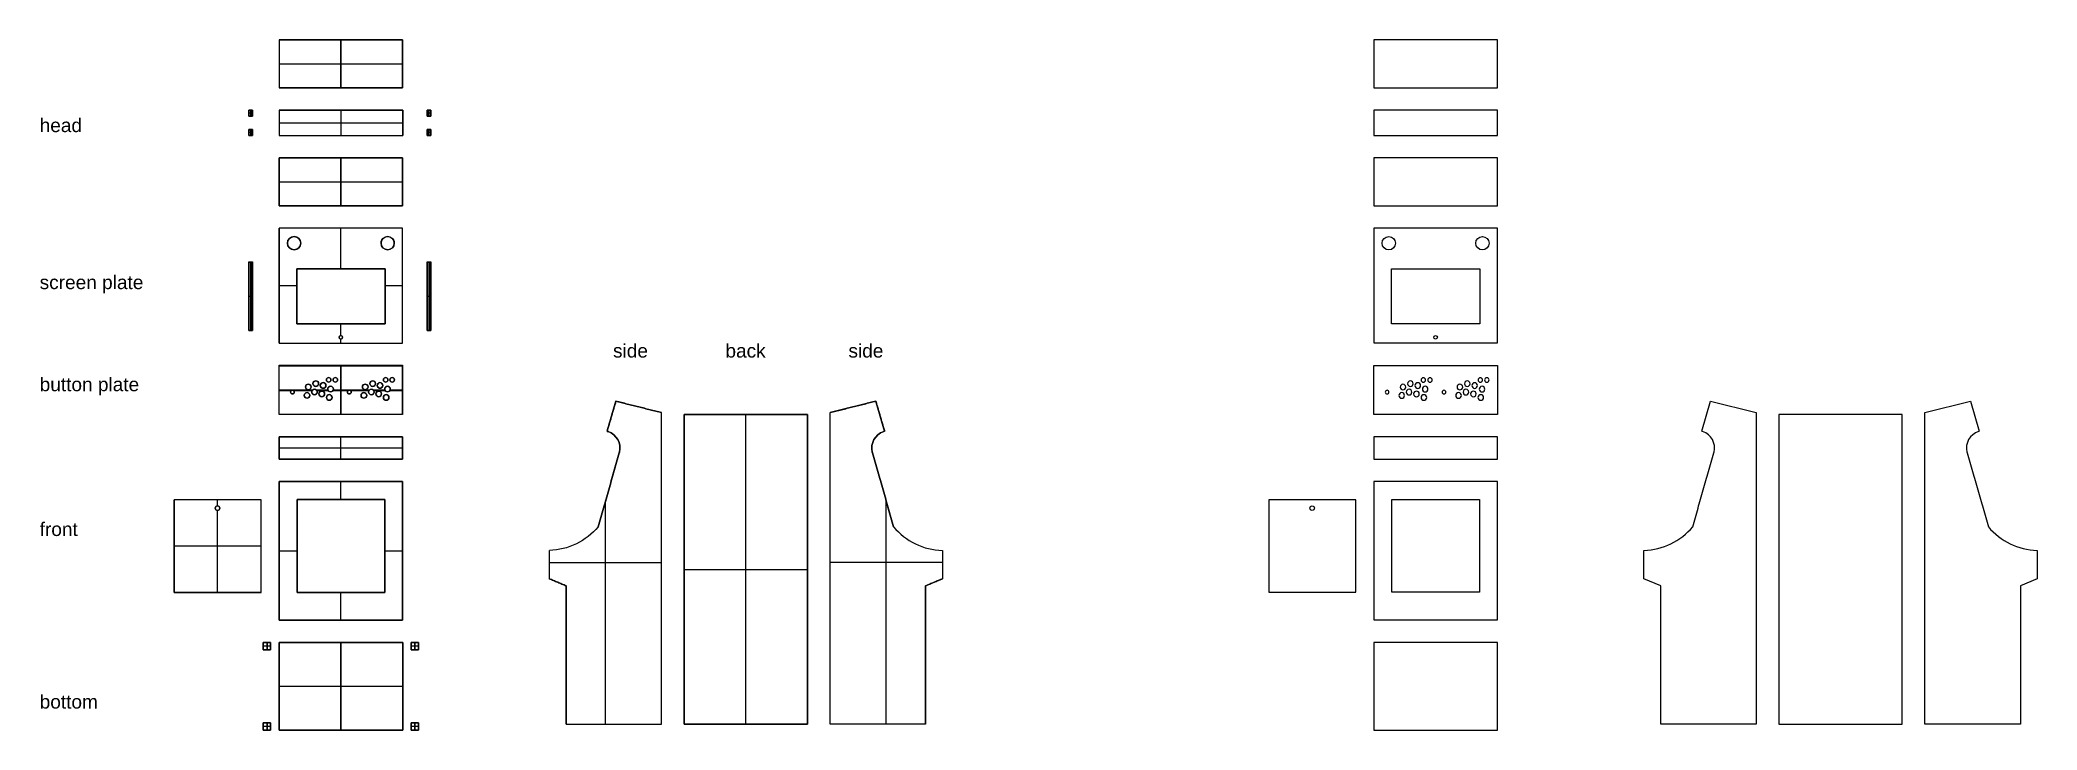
# Model space of a CAD drawing. Header units: inches. Extents: x -39 to 1364, y -34 to 172.
# Drawn here: x 413 to 917, y -2 to 172 of the extents above; entities that cross this region are included whole.
import ezdxf

# ---------------------------------------------------------------- set-up
doc = ezdxf.new("R2010")
doc.units = ezdxf.units.IN
doc.header["$MEASUREMENT"] = 0
doc.layers.get('0').update_dxf_attribs({"true_color": 0x000000})
doc.styles.add('Default', font='arial.ttf')

msp = doc.modelspace()

# ---------------------------------------------------------------- texts
at = {"attachment_point": 1, "style": 'Default'}
for s, insert, char_height, width in [('head', (412.499, 152.467), 3.4403, 27.44768), ('screen plate', (412.499, 112.811), 3.44031, 58.56003), ('side', (557.223, 95.529), 3.4403, 24.04476), ('back', (585.596, 95.529), 3.4403, 27.03634), ('side', (616.647, 95.529), 3.4403, 24.04476), ('button plate', (412.499, 87.035), 3.44031, 56.42853), ('front', (412.499, 50.463), 3.4403, 25.95189), ('bottom', (412.499, 6.882), 3.4403, 35.48753)]:
    msp.add_mtext(s, dxfattribs=dict(at, insert=insert, char_height=char_height, width=width))

# ---------------------------------------------------------------- blocks, each defined once
blk = doc.blocks.new('Frontleftfoot')
at = {"color": 0, "linetype": 'ByBlock', "lineweight": -2}
for p, q in [((-1.5, -4.5, -9.2), (-1.5, -0.6, -9.2)), ((2.4, -0.6, -9.2), (-1.5, -0.6, -9.2)), ((2.4, -2.5, -7.3), (-1.5, -2.5, -7.3)), ((2.4, -2.5, -11.2), (-1.5, -2.5, -11.2)), ((-1.5, -2.5, -7.3), (-1.5, -2.5, -11.2)), ((2.4, -4.5, -9.2), (-1.5, -4.5, -9.2)), ((0.5, -4.5, -7.3), (0.5, -0.6, -7.3)), ((0.5, -4.5, -11.2), (0.5, -0.6, -11.2)), ((0.5, -0.6, -11.2), (0.5, -0.6, -7.3)), ((0.5, -4.5, -7.3), (0.5, -4.5, -11.2)), ((2.4, -4.5, -9.2), (2.4, -0.6, -9.2)), ((2.4, -2.5, -11.2), (2.4, -2.5, -7.3))]:
    blk.add_line(p, q, dxfattribs=at)
for points in [[(2.4, -0.6, -7.3), (-1.5, -0.6, -7.3)], [(-1.5, -0.6, -7.3), (-1.5, -4.5, -7.3)], [(2.4, -0.6, -11.2), (-1.5, -0.6, -11.2)], [(-1.5, -0.6, -11.2), (-1.5, -4.5, -11.2)], [(-1.5, -0.6, -11.2), (-1.5, -0.6, -7.3)], [(-1.5, -4.5, -7.3), (2.4, -4.5, -7.3)], [(-1.5, -4.5, -11.2), (2.4, -4.5, -11.2)], [(-1.5, -4.5, -11.2), (-1.5, -4.5, -7.3)], [(2.4, -4.5, -7.3), (2.4, -0.6, -7.3)], [(2.4, -4.5, -11.2), (2.4, -0.6, -11.2)], [(2.4, -0.6, -7.3), (2.4, -0.6, -11.2)], [(2.4, -4.5, -11.2), (2.4, -4.5, -7.3)]]:
    blk.add_open_spline(points, degree=1, dxfattribs=at)
blk = doc.blocks.new('Backleftfoot')
at = {"color": 0, "linetype": 'ByBlock', "lineweight": -2}
for p, q in [((-1.5, -4.5, -52.2), (-1.5, -0.6, -52.2)), ((2.4, -0.6, -52.2), (-1.5, -0.6, -52.2)), ((2.4, -2.5, -50.2), (-1.5, -2.5, -50.2)), ((2.4, -2.5, -54.1), (-1.5, -2.5, -54.1)), ((-1.5, -2.5, -50.2), (-1.5, -2.5, -54.1)), ((2.4, -4.5, -52.2), (-1.5, -4.5, -52.2)), ((0.5, -4.5, -50.2), (0.5, -0.6, -50.2)), ((0.5, -4.5, -54.1), (0.5, -0.6, -54.1)), ((0.5, -0.6, -54.1), (0.5, -0.6, -50.2)), ((0.5, -4.5, -50.2), (0.5, -4.5, -54.1)), ((2.4, -4.5, -52.2), (2.4, -0.6, -52.2)), ((2.4, -2.5, -54.1), (2.4, -2.5, -50.2))]:
    blk.add_line(p, q, dxfattribs=at)
for points in [[(2.4, -0.6, -50.2), (-1.5, -0.6, -50.2)], [(-1.5, -0.6, -50.2), (-1.5, -4.5, -50.2)], [(2.4, -0.6, -54.1), (-1.5, -0.6, -54.1)], [(-1.5, -0.6, -54.1), (-1.5, -4.5, -54.1)], [(-1.5, -0.6, -54.1), (-1.5, -0.6, -50.2)], [(-1.5, -4.5, -50.2), (2.4, -4.5, -50.2)], [(-1.5, -4.5, -54.1), (2.4, -4.5, -54.1)], [(-1.5, -4.5, -50.2), (-1.5, -4.5, -54.1)], [(2.4, -4.5, -50.2), (2.4, -0.6, -50.2)], [(2.4, -4.5, -54.1), (2.4, -0.6, -54.1)], [(2.4, -0.6, -50.2), (2.4, -0.6, -54.1)], [(2.4, -4.5, -54.1), (2.4, -4.5, -50.2)]]:
    blk.add_open_spline(points, degree=1, dxfattribs=at)
blk = doc.blocks.new('Frontrightfoot')
at = {"color": 0, "linetype": 'ByBlock', "lineweight": -2}
for p, q in [((60.6, -4.5, -9.2), (60.6, -0.6, -9.2)), ((64.5, -0.6, -9.2), (60.6, -0.6, -9.2)), ((64.5, -2.5, -7.3), (60.6, -2.5, -7.3)), ((64.5, -2.5, -11.2), (60.6, -2.5, -11.2)), ((60.6, -2.5, -7.3), (60.6, -2.5, -11.2)), ((64.5, -4.5, -9.2), (60.6, -4.5, -9.2)), ((62.6, -4.5, -7.3), (62.6, -0.6, -7.3)), ((62.6, -4.5, -11.2), (62.6, -0.6, -11.2)), ((62.6, -0.6, -11.2), (62.6, -0.6, -7.3)), ((62.6, -4.5, -7.3), (62.6, -4.5, -11.2)), ((64.5, -4.5, -9.2), (64.5, -0.6, -9.2)), ((64.5, -2.5, -11.2), (64.5, -2.5, -7.3))]:
    blk.add_line(p, q, dxfattribs=at)
for points in [[(64.5, -0.6, -7.3), (60.6, -0.6, -7.3)], [(60.6, -0.6, -7.3), (60.6, -4.5, -7.3)], [(64.5, -0.6, -11.2), (60.6, -0.6, -11.2)], [(60.6, -0.6, -11.2), (60.6, -4.5, -11.2)], [(60.6, -0.6, -11.2), (60.6, -0.6, -7.3)], [(60.6, -4.5, -7.3), (64.5, -4.5, -7.3)], [(60.6, -4.5, -11.2), (64.5, -4.5, -11.2)], [(60.6, -4.5, -11.2), (60.6, -4.5, -7.3)], [(64.5, -4.5, -7.3), (64.5, -0.6, -7.3)], [(64.5, -4.5, -11.2), (64.5, -0.6, -11.2)], [(64.5, -0.6, -7.3), (64.5, -0.6, -11.2)], [(64.5, -4.5, -11.2), (64.5, -4.5, -7.3)]]:
    blk.add_open_spline(points, degree=1, dxfattribs=at)
blk = doc.blocks.new('Backrightfoot')
at = {"color": 0, "linetype": 'ByBlock', "lineweight": -2}
for p, q in [((60.6, -4.5, -52.2), (60.6, -0.6, -52.2)), ((64.5, -0.6, -52.2), (60.6, -0.6, -52.2)), ((64.5, -2.5, -50.2), (60.6, -2.5, -50.2)), ((64.5, -2.5, -54.1), (60.6, -2.5, -54.1)), ((60.6, -2.5, -50.2), (60.6, -2.5, -54.1)), ((64.5, -4.5, -52.2), (60.6, -4.5, -52.2)), ((62.6, -4.5, -50.2), (62.6, -0.6, -50.2)), ((62.6, -4.5, -54.1), (62.6, -0.6, -54.1)), ((62.6, -0.6, -54.1), (62.6, -0.6, -50.2)), ((62.6, -4.5, -50.2), (62.6, -4.5, -54.1)), ((64.5, -4.5, -52.2), (64.5, -0.6, -52.2)), ((64.5, -2.5, -54.1), (64.5, -2.5, -50.2))]:
    blk.add_line(p, q, dxfattribs=at)
for points in [[(64.5, -0.6, -50.2), (60.6, -0.6, -50.2)], [(60.6, -0.6, -50.2), (60.6, -4.5, -50.2)], [(64.5, -0.6, -54.1), (60.6, -0.6, -54.1)], [(60.6, -0.6, -54.1), (60.6, -4.5, -54.1)], [(60.6, -0.6, -54.1), (60.6, -0.6, -50.2)], [(60.6, -4.5, -50.2), (64.5, -4.5, -50.2)], [(60.6, -4.5, -54.1), (64.5, -4.5, -54.1)], [(60.6, -4.5, -50.2), (60.6, -4.5, -54.1)], [(64.5, -4.5, -50.2), (64.5, -0.6, -50.2)], [(64.5, -4.5, -54.1), (64.5, -0.6, -54.1)], [(64.5, -0.6, -50.2), (64.5, -0.6, -54.1)], [(64.5, -4.5, -54.1), (64.5, -4.5, -50.2)]]:
    blk.add_open_spline(points, degree=1, dxfattribs=at)
blk = doc.blocks.new('Bottompanel')
at = {"color": 0, "linetype": 'ByBlock', "lineweight": -2}
for p, q in [((12.5, -2.9, -18.4), (12.5, -1.3, -18.4)), ((12.5, -1.3, -18.4), (78.5, -1.3, -18.4)), ((12.5, -2.1, 5), (78.5, -2.1, 5)), ((12.5, -2.1, -41.9), (12.5, -2.1, 5)), ((78.5, -2.1, -41.9), (12.5, -2.1, -41.9)), ((12.5, -2.9, -18.4), (78.5, -2.9, -18.4)), ((45.5, -2.9, 5), (45.5, -1.3, 5)), ((45.5, -2.9, -41.9), (45.5, -1.3, -41.9)), ((45.5, -1.3, -41.9), (45.5, -1.3, 5)), ((45.5, -2.9, 5), (45.5, -2.9, -41.9)), ((78.5, -2.9, -18.4), (78.5, -1.3, -18.4)), ((78.5, -2.1, 5), (78.5, -2.1, -41.9))]:
    blk.add_line(p, q, dxfattribs=at)
for points in [[(78.5, -1.3, 5), (12.5, -1.3, 5)], [(12.5, -1.3, 5), (12.5, -2.9, 5)], [(12.5, -1.3, 5), (12.5, -1.3, -41.9)], [(12.5, -1.3, -41.9), (12.5, -2.9, -41.9)], [(12.5, -1.3, -41.9), (78.5, -1.3, -41.9)], [(12.5, -2.9, 5), (78.5, -2.9, 5)], [(12.5, -2.9, -41.9), (12.5, -2.9, 5)], [(78.5, -2.9, -41.9), (12.5, -2.9, -41.9)], [(78.5, -2.9, -41.9), (78.5, -1.3, -41.9)], [(78.5, -1.3, -41.9), (78.5, -1.3, 5)], [(78.5, -1.3, 5), (78.5, -2.9, 5)], [(78.5, -2.9, 5), (78.5, -2.9, -41.9)]]:
    blk.add_open_spline(points, degree=1, dxfattribs=at)
blk = doc.blocks.new('Frontpanelhatch')
at = {"color": 0, "linetype": 'ByBlock', "lineweight": -2}
for p, q in [((-1.3, 72.9, -5.9), (-1.3, -1.1, -5.9)), ((64.7, 72.9, -5.9), (-1.3, 72.9, -5.9)), ((31.7, 72.9, -6.7), (31.7, 72.9, -5.1)), ((31.7, 63.3, -5.1), (31.7, 72.9, -5.1)), ((31.7, 63.3, -6.7), (31.7, 72.9, -6.7)), ((64.7, -1.1, -5.9), (64.7, 72.9, -5.9)), ((8.3, 13.7, -5.9), (8.3, 63.3, -5.9)), ((55.2, 63.3, -5.9), (8.3, 63.3, -5.9)), ((31.7, 63.3, -6.7), (31.7, 63.3, -5.1)), ((55.2, 13.7, -5.9), (55.2, 63.3, -5.9)), ((-1.3, 35.9, -6.7), (-1.3, 35.9, -5.1)), ((-1.3, 35.9, -5.1), (8.3, 35.9, -5.1)), ((-1.3, 35.9, -6.7), (8.3, 35.9, -6.7)), ((8.3, 38.5, -5.1), (8.3, 38.5, -6.7)), ((55.2, 38.5, -6.7), (55.2, 38.5, -5.1)), ((55.2, 35.9, -5.1), (64.7, 35.9, -5.1)), ((55.2, 35.9, -6.7), (64.7, 35.9, -6.7)), ((64.7, 35.9, -6.7), (64.7, 35.9, -5.1)), ((55.2, 13.7, -5.9), (8.3, 13.7, -5.9)), ((31.7, 13.7, -5.1), (31.7, 13.7, -6.7)), ((31.7, -1.1, -5.1), (31.7, 13.7, -5.1)), ((31.7, -1.1, -6.7), (31.7, 13.7, -6.7)), ((-1.3, -1.1, -5.9), (64.7, -1.1, -5.9)), ((31.7, -1.1, -6.7), (31.7, -1.1, -5.1))]:
    blk.add_line(p, q, dxfattribs=at)
for points in [[(-1.3, 72.9, -6.7), (-1.3, -1.1, -6.7)], [(-1.3, -1.1, -5.1), (-1.3, 72.9, -5.1)], [(-1.3, 72.9, -5.1), (-1.3, 72.9, -6.7)], [(64.7, 72.9, -6.7), (-1.3, 72.9, -6.7)], [(-1.3, 72.9, -5.1), (64.7, 72.9, -5.1)], [(64.7, -1.1, -6.7), (64.7, 72.9, -6.7)], [(64.7, 72.9, -6.7), (64.7, 72.9, -5.1)], [(64.7, 72.9, -5.1), (64.7, -1.1, -5.1)], [(8.3, 63.3, -6.7), (8.3, 63.3, -5.1)], [(8.3, 63.3, -5.1), (8.3, 13.7, -5.1)], [(8.3, 13.7, -6.7), (8.3, 63.3, -6.7)], [(55.2, 63.3, -5.1), (8.3, 63.3, -5.1)], [(8.3, 63.3, -6.7), (55.2, 63.3, -6.7)], [(55.2, 13.7, -5.1), (55.2, 63.3, -5.1)], [(55.2, 63.3, -5.1), (55.2, 63.3, -6.7)], [(55.2, 63.3, -6.7), (55.2, 13.7, -6.7)], [(8.3, 13.7, -6.7), (8.3, 13.7, -5.1)], [(8.3, 13.7, -5.1), (55.2, 13.7, -5.1)], [(55.2, 13.7, -6.7), (8.3, 13.7, -6.7)], [(55.2, 13.7, -6.7), (55.2, 13.7, -5.1)], [(-1.3, -1.1, -6.7), (64.7, -1.1, -6.7)], [(64.7, -1.1, -5.1), (-1.3, -1.1, -5.1)], [(-1.3, -1.1, -5.1), (-1.3, -1.1, -6.7)], [(64.7, -1.1, -5.1), (64.7, -1.1, -6.7)]]:
    blk.add_open_spline(points, degree=1, dxfattribs=at)
blk = doc.blocks.new('Frontpanelbelowbuttonpanel')
at = {"color": 0, "linetype": 'ByBlock', "lineweight": -2}
for p, q in [((-1.5, 88.1, 2.4), (-1.5, 76.2, 2.4)), ((64.5, 88.1, 2.4), (-1.5, 88.1, 2.4)), ((31.5, 88.1, 1.6), (31.5, 88.1, 3.2)), ((31.5, 76.2, 3.2), (31.5, 88.1, 3.2)), ((31.5, 76.2, 1.6), (31.5, 88.1, 1.6)), ((64.5, 76.2, 2.4), (64.5, 88.1, 2.4)), ((-1.5, 82.2, 1.6), (-1.5, 82.2, 3.2)), ((-1.5, 82.2, 3.2), (64.5, 82.2, 3.2)), ((-1.5, 82.2, 1.6), (64.5, 82.2, 1.6)), ((-1.5, 76.2, 2.4), (64.5, 76.2, 2.4)), ((31.5, 76.2, 1.6), (31.5, 76.2, 3.2)), ((64.5, 82.2, 1.6), (64.5, 82.2, 3.2))]:
    blk.add_line(p, q, dxfattribs=at)
for points in [[(-1.5, 88.1, 1.6), (-1.5, 76.2, 1.6)], [(-1.5, 76.2, 3.2), (-1.5, 88.1, 3.2)], [(-1.5, 88.1, 3.2), (-1.5, 88.1, 1.6)], [(64.5, 88.1, 1.6), (-1.5, 88.1, 1.6)], [(-1.5, 88.1, 3.2), (64.5, 88.1, 3.2)], [(64.5, 76.2, 1.6), (64.5, 88.1, 1.6)], [(64.5, 88.1, 1.6), (64.5, 88.1, 3.2)], [(64.5, 88.1, 3.2), (64.5, 76.2, 3.2)], [(-1.5, 76.2, 1.6), (64.5, 76.2, 1.6)], [(64.5, 76.2, 3.2), (-1.5, 76.2, 3.2)], [(-1.5, 76.2, 3.2), (-1.5, 76.2, 1.6)], [(64.5, 76.2, 3.2), (64.5, 76.2, 1.6)]]:
    blk.add_open_spline(points, degree=1, dxfattribs=at)
blk = doc.blocks.new('Buttonpanel')
at = {"color": 0, "linetype": 'ByBlock', "lineweight": -2}
for p, q in [((-1.5, 96.1, -21.6), (64.5, 96.1, -21.6)), ((31.5, 95.9, -21.9), (31.5, 96.2, -21.3)), ((31.5, 96.2, -21.3), (31.5, 89.6, 3.6)), ((-1.5, 88.7, 3.4), (-1.5, 95.5, -22)), ((-1.5, 95.3, -22), (64.5, 95.3, -22)), ((-1.5, 93, -9), (-1.5, 91.4, -9.5)), ((-1.5, 92.9, -8.8), (5.2, 92.9, -8.8)), ((-1.5, 91.4, -9.5), (16.4, 91.4, -9.5)), ((64.5, 88.8, 3.4), (-1.5, 88.8, 3.4)), ((4.6, 91.1, -8.4), (4.6, 92.7, -7.9)), ((5.6, 91.4, -9.3), (5.6, 92.9, -8.9)), ((5.6, 90.9, -7.4), (5.6, 92.4, -7)), ((6, 92.9, -8.8), (16.2, 92.9, -8.8)), ((6.6, 91.1, -8.4), (6.6, 92.7, -7.9)), ((11.9, 90.6, -6.6), (11.9, 92.2, -6.2)), ((12.6, 91.8, -11), (12.6, 93.4, -10.6)), ((13.4, 91, -8.1), (13.4, 92.6, -7.7)), ((13.4, 90.3, -5.2), (13.4, 91.8, -4.8)), ((14.1, 92.2, -12.4), (14.1, 93.7, -12)), ((14.1, 91.4, -9.5), (14.1, 93, -9.1)), ((14.9, 90.6, -6.6), (14.9, 92.2, -6.2)), ((15.6, 91.8, -11), (15.6, 93.4, -10.6)), ((15.9, 91.1, -8.4), (15.9, 92.7, -7.9)), ((16.6, 92.3, -12.7), (16.6, 93.8, -12.3)), ((17.4, 91.5, -9.8), (17.4, 93, -9.4)), ((17.4, 90.7, -6.9), (17.4, 92.3, -6.5)), ((18.1, 92.7, -14.2), (18.1, 94.2, -13.7)), ((18.1, 91.9, -11.3), (18.1, 93.4, -10.8)), ((18.3, 91.4, -9.5), (24.5, 91.4, -9.5)), ((18.6, 92.9, -8.8), (24.6, 92.9, -8.8)), ((18.9, 91.1, -8.4), (18.9, 92.7, -7.9)), ((19.6, 92.3, -12.7), (19.6, 93.8, -12.3)), ((19.8, 90.9, -7.4), (19.8, 92.4, -7)), ((20.5, 92, -11.7), (20.5, 93.6, -11.3)), ((21.3, 91.2, -8.8), (21.3, 92.8, -8.4)), ((21.3, 90.5, -5.9), (21.3, 92, -5.5)), ((22, 92.4, -13.2), (22, 94, -12.8)), ((22, 91.6, -10.3), (22, 93.2, -9.9)), ((22.8, 90.9, -7.4), (22.8, 92.4, -7)), ((23.5, 92, -11.7), (23.5, 93.6, -11.3)), ((23.8, 92.8, -14.6), (23.8, 94.3, -14.2)), ((23.8, 90.4, -5.6), (23.8, 91.9, -5.1)), ((24.5, 91.5, -9.9), (24.5, 93.1, -9.5)), ((25, 93.1, -15.8), (25, 94.7, -15.4)), ((25, 92.5, -13.5), (25, 94, -13.1)), ((25.3, 90.8, -7), (25.3, 92.3, -6.6)), ((25.3, 90, -4.1), (25.3, 91.5, -3.7)), ((26, 91.9, -11.4), (26, 93.5, -10.9)), ((26, 91.1, -8.5), (26, 92.7, -8)), ((26.2, 92.8, -14.6), (26.2, 94.3, -14.2)), ((26.8, 90.4, -5.6), (26.8, 91.9, -5.1)), ((27.3, 92.8, -14.6), (27.3, 94.3, -14.2)), ((27.3, 92.9, -8.8), (35.6, 92.9, -8.8)), ((27.4, 91.4, -9.5), (46.8, 91.4, -9.5)), ((27.5, 91.5, -9.9), (27.5, 93.1, -9.5)), ((28.5, 93.1, -15.8), (28.5, 94.7, -15.4)), ((28.5, 92.5, -13.5), (28.5, 94, -13.1)), ((29.7, 92.8, -14.6), (29.7, 94.3, -14.2)), ((31.5, 95.9, -21.9), (31.5, 94.8, -22.2)), ((31.5, 88, 3.2), (31.5, 94.8, -22.2)), ((31.5, 89.6, 3.6), (31.5, 88, 3.2)), ((35, 91.1, -8.4), (35, 92.7, -7.9)), ((36, 91.4, -9.3), (36, 92.9, -8.9)), ((36, 90.9, -7.4), (36, 92.4, -7)), ((36.4, 92.9, -8.8), (46.6, 92.9, -8.8)), ((37, 91.1, -8.4), (37, 92.7, -7.9)), ((42.3, 90.6, -6.6), (42.3, 92.2, -6.2)), ((43, 91.8, -11), (43, 93.4, -10.6)), ((43.8, 91, -8.1), (43.8, 92.6, -7.7)), ((43.8, 90.3, -5.2), (43.8, 91.8, -4.8)), ((44.5, 92.2, -12.4), (44.5, 93.7, -12)), ((44.5, 91.4, -9.5), (44.5, 93, -9.1)), ((45.3, 90.6, -6.6), (45.3, 92.2, -6.2)), ((46, 91.8, -11), (46, 93.4, -10.6)), ((46.3, 91.1, -8.4), (46.3, 92.7, -7.9)), ((47, 92.3, -12.7), (47, 93.8, -12.3)), ((47.8, 91.5, -9.8), (47.8, 93, -9.4)), ((47.8, 90.7, -6.9), (47.8, 92.3, -6.5)), ((48.5, 92.7, -14.2), (48.5, 94.2, -13.7)), ((48.5, 91.9, -11.3), (48.5, 93.4, -10.8)), ((48.7, 91.4, -9.5), (54.9, 91.4, -9.5)), ((49, 92.9, -8.8), (55, 92.9, -8.8)), ((49.3, 91.1, -8.4), (49.3, 92.7, -7.9)), ((50, 92.3, -12.7), (50, 93.8, -12.3)), ((50.2, 90.9, -7.4), (50.2, 92.4, -7)), ((50.9, 92, -11.7), (50.9, 93.6, -11.3)), ((51.7, 91.2, -8.8), (51.7, 92.8, -8.4)), ((51.7, 90.5, -5.9), (51.7, 92, -5.5)), ((52.4, 92.4, -13.2), (52.4, 94, -12.8)), ((52.4, 91.6, -10.3), (52.4, 93.2, -9.9)), ((53.2, 90.9, -7.4), (53.2, 92.4, -7)), ((53.9, 92, -11.7), (53.9, 93.6, -11.3)), ((54.2, 92.8, -14.6), (54.2, 94.3, -14.2)), ((54.2, 90.4, -5.6), (54.2, 91.9, -5.1)), ((54.9, 91.5, -9.9), (54.9, 93.1, -9.5)), ((55.4, 93.1, -15.8), (55.4, 94.7, -15.4)), ((55.4, 92.5, -13.5), (55.4, 94, -13.1)), ((55.7, 90.8, -7), (55.7, 92.3, -6.6)), ((55.7, 90, -4.1), (55.7, 91.5, -3.7)), ((56.4, 91.9, -11.4), (56.4, 93.5, -10.9)), ((56.4, 91.1, -8.5), (56.4, 92.7, -8)), ((56.6, 92.8, -14.6), (56.6, 94.3, -14.2)), ((57.2, 90.4, -5.6), (57.2, 91.9, -5.1)), ((57.7, 92.8, -14.6), (57.7, 94.3, -14.2)), ((57.7, 92.9, -8.8), (64.5, 92.9, -8.8)), ((57.8, 91.4, -9.5), (64.5, 91.4, -9.5)), ((57.9, 91.5, -9.9), (57.9, 93.1, -9.5)), ((58.9, 93.1, -15.8), (58.9, 94.7, -15.4)), ((58.9, 92.5, -13.5), (58.9, 94, -13.1)), ((60.1, 92.8, -14.6), (60.1, 94.3, -14.2)), ((64.5, 95.5, -22), (64.5, 88.7, 3.4)), ((64.5, 93, -9), (64.5, 91.4, -9.5))]:
    blk.add_line(p, q, dxfattribs=at)
at = {"color": 0, "linetype": 'ByBlock', "lineweight": -2, "extrusion": (0, 0.965926, 0.258819)}
for centre, radius in [((-5.6, -31.7, 86.6), 1), ((-13.4, -29.9, 86.6), 1.5), ((-14.1, -34.4, 86.6), 1.5), ((-17.4, -31.7, 86.6), 1.5), ((-18.1, -36.2, 86.6), 1.5), ((-21.3, -30.7, 86.6), 1.5), ((-22, -35.2, 86.6), 1.5), ((-25, -38.2, 86.6), 1.2), ((-25.3, -28.8, 86.6), 1.5), ((-26, -33.3, 86.6), 1.5), ((-28.5, -38.2, 86.6), 1.2), ((-36, -31.7, 86.6), 1), ((-43.8, -29.9, 86.6), 1.5), ((-44.5, -34.4, 86.6), 1.5), ((-47.8, -31.7, 86.6), 1.5), ((-48.5, -36.2, 86.6), 1.5), ((-51.7, -30.7, 86.6), 1.5), ((-52.4, -35.2, 86.6), 1.5), ((-55.4, -38.2, 86.6), 1.2), ((-55.7, -28.8, 86.6), 1.5), ((-56.4, -33.3, 86.6), 1.5), ((-58.9, -38.2, 86.6), 1.2)]:
    blk.add_circle(centre, radius, dxfattribs=at)
at = {"color": 0, "linetype": 'ByBlock', "lineweight": -2, "extrusion": (-7.55295e-15, -0.965926, -0.258819)}
blk.add_arc((5.6, -31.7, -87.4), 1, 180, 360, dxfattribs=at)
at = {"color": 0, "linetype": 'ByBlock', "lineweight": -2, "extrusion": (0, -0.965926, -0.258819)}
for centre, start in [((5.6, -31.7, -87.4), 360), ((36, -31.7, -87.4), 0)]:
    blk.add_arc(centre, 1, start, 180, dxfattribs=at)
at = {"color": 0, "linetype": 'ByBlock', "lineweight": -2, "extrusion": (0, 0.965926, 0.258819)}
for centre, radius, start, end in [((-5.6, -31.7, 85.8), 1, 180, 0), ((-13.4, -29.9, 87.4), 1.5, 180, 0), ((-14.1, -34.4, 87.4), 1.5, 180, 0), ((-14.1, -34.4, 85.8), 1.5, 180, 0), ((-17.4, -31.7, 87.4), 1.5, 180, 0), ((-17.4, -31.7, 85.8), 1.5, 180, 360), ((-18.1, -36.2, 87.4), 1.5, 180, 0), ((-18.1, -36.2, 85.8), 1.5, 180, 0), ((-21.3, -30.7, 87.4), 1.5, 180, 360), ((-21.3, -30.7, 85.8), 1.5, 180, 360), ((-22, -35.2, 85.8), 1.5, 180, 0), ((-22, -35.2, 85.8), 1.5, 0, 180), ((-25.3, -28.8, 87.4), 1.5, 180, 0), ((-25.3, -28.8, 85.8), 1.5, 180, 0), ((-25.3, -28.8, 85.8), 1.5, 0, 180), ((-26, -33.3, 87.4), 1.5, 180, 0), ((-28.5, -38.2, 87.4), 1.2, 180, 360), ((-28.5, -38.2, 85.8), 1.2, 180, 360), ((-36, -31.7, 85.8), 1, 180, 0), ((-43.8, -29.9, 87.4), 1.5, 180, 360), ((-43.8, -29.9, 85.8), 1.5, 180, 0), ((-44.5, -34.4, 87.4), 1.5, 180, 360), ((-44.5, -34.4, 87.4), 1.5, 360, 180), ((-44.5, -34.4, 85.8), 1.5, 180, 360), ((-47.8, -31.7, 87.4), 1.5, 180, 360), ((-47.8, -31.7, 85.8), 1.5, 180, 0), ((-47.8, -31.7, 85.8), 1.5, 0, 180), ((-48.5, -36.2, 87.4), 1.5, 180, 360), ((-48.5, -36.2, 85.8), 1.5, 180, 0), ((-48.5, -36.2, 85.8), 1.5, 0, 180), ((-51.7, -30.7, 87.4), 1.5, 180, 0), ((-51.7, -30.7, 85.8), 1.5, 180, 0), ((-52.4, -35.2, 85.8), 1.5, 180, 0), ((-52.4, -35.2, 85.8), 1.5, 0, 180), ((-55.4, -38.2, 87.4), 1.2, 180, 0), ((-55.4, -38.2, 85.8), 1.2, 180, 0), ((-55.7, -28.8, 87.4), 1.5, 180, 360), ((-55.7, -28.8, 85.8), 1.5, 180, 0), ((-56.4, -33.3, 87.4), 1.5, 180, 0), ((-56.4, -33.3, 85.8), 1.5, 180, 0), ((-56.4, -33.3, 85.8), 1.5, 0, 180), ((-58.9, -38.2, 87.4), 1.2, 180, 360), ((-58.9, -38.2, 85.8), 1.2, 180, 0), ((-58.9, -38.2, 85.8), 1.2, 0, 180)]:
    blk.add_arc(centre, radius, start, end, dxfattribs=at)
at = {"color": 0, "linetype": 'ByBlock', "lineweight": -2, "extrusion": (9.1951e-16, 0.965926, 0.258819)}
blk.add_arc((-5.6, -31.7, 85.8), 1, 0, 180, dxfattribs=at)
at = {"color": 0, "linetype": 'ByBlock', "lineweight": -2, "extrusion": (4.7288e-15, 0.965926, 0.258819)}
for centre in [(-13.4, -29.9, 87.4), (-43.8, -29.9, 87.4), (-44.5, -34.4, 85.8)]:
    blk.add_arc(centre, 1.5, 0, 180, dxfattribs=at)
at = {"color": 0, "linetype": 'ByBlock', "lineweight": -2, "extrusion": (4.95867e-15, 0.965926, 0.258819)}
for start, end in [(180, 0), (0, 180)]:
    blk.add_arc((-13.4, -29.9, 85.8), 1.5, start, end, dxfattribs=at)
at = {"color": 0, "linetype": 'ByBlock', "lineweight": -2, "extrusion": (-9.1951e-16, 0.965926, 0.258819)}
blk.add_arc((-14.1, -34.4, 87.4), 1.5, 360, 180, dxfattribs=at)
at = {"color": 0, "linetype": 'ByBlock', "lineweight": -2, "extrusion": (1.53252e-16, 0.965926, 0.258819)}
for centre in [(-14.1, -34.4, 85.8), (-26, -33.3, 85.8)]:
    blk.add_arc(centre, 1.5, 0, 180, dxfattribs=at)
at = {"color": 0, "linetype": 'ByBlock', "lineweight": -2, "extrusion": (7.66258e-17, 0.965926, 0.258819)}
blk.add_arc((-17.4, -31.7, 87.4), 1.5, 360, 180, dxfattribs=at)
at = {"color": 0, "linetype": 'ByBlock', "lineweight": -2, "extrusion": (4.59755e-16, 0.965926, 0.258819)}
for centre in [(-17.4, -31.7, 85.8), (-51.7, -30.7, 87.4)]:
    blk.add_arc(centre, 1.5, 0, 180, dxfattribs=at)
at = {"color": 0, "linetype": 'ByBlock', "lineweight": -2, "extrusion": (3.65603e-15, 0.965926, 0.258819)}
blk.add_arc((-18.1, -36.2, 87.4), 1.5, 0, 180, dxfattribs=at)
at = {"color": 0, "linetype": 'ByBlock', "lineweight": -2, "extrusion": (4.57554e-15, 0.965926, 0.258819)}
for centre, start, end in [((-18.1, -36.2, 85.8), 0, 180), ((-22, -35.2, 87.4), 180, 0), ((-56.4, -33.3, 87.4), 0, 180)]:
    blk.add_arc(centre, 1.5, start, end, dxfattribs=at)
at = {"color": 0, "linetype": 'ByBlock', "lineweight": -2, "extrusion": (5.41843e-15, 0.965926, 0.258819)}
blk.add_arc((-21.3, -30.7, 87.4), 1.5, 360, 180, dxfattribs=at)
at = {"color": 0, "linetype": 'ByBlock', "lineweight": -2, "extrusion": (5.49505e-15, 0.965926, 0.258819)}
blk.add_arc((-21.3, -30.7, 85.8), 1.5, 0, 180, dxfattribs=at)
at = {"color": 0, "linetype": 'ByBlock', "lineweight": -2, "extrusion": (-4.88205e-15, 0.965926, 0.258819)}
blk.add_arc((-22, -35.2, 87.4), 1.5, 0, 180, dxfattribs=at)
at = {"color": 0, "linetype": 'ByBlock', "lineweight": -2, "extrusion": (1.1822e-14, 0.965926, 0.258819)}
blk.add_arc((-25, -38.2, 87.4), 1.2, 180, 0, dxfattribs=at)
at = {"color": 0, "linetype": 'ByBlock', "lineweight": -2, "extrusion": (5.71943e-15, 0.965926, 0.258819)}
blk.add_arc((-25, -38.2, 87.4), 1.2, 0, 180, dxfattribs=at)
at = {"color": 0, "linetype": 'ByBlock', "lineweight": -2, "extrusion": (6.29412e-15, 0.965926, 0.258819)}
for centre, start, end in [((-25, -38.2, 85.8), 180, 0), ((-55.4, -38.2, 87.4), 0, 180)]:
    blk.add_arc(centre, 1.2, start, end, dxfattribs=at)
at = {"color": 0, "linetype": 'ByBlock', "lineweight": -2, "extrusion": (6.10256e-15, 0.965926, 0.258819)}
blk.add_arc((-25, -38.2, 85.8), 1.2, 0, 180, dxfattribs=at)
at = {"color": 0, "linetype": 'ByBlock', "lineweight": -2, "extrusion": (-1.53252e-16, 0.965926, 0.258819)}
for centre, start, end in [((-25.3, -28.8, 87.4), 0, 180), ((-26, -33.3, 85.8), 180, 0)]:
    blk.add_arc(centre, 1.5, start, end, dxfattribs=at)
at = {"color": 0, "linetype": 'ByBlock', "lineweight": -2, "extrusion": (4.26904e-15, 0.965926, 0.258819)}
for centre, start in [((-26, -33.3, 87.4), 0), ((-48.5, -36.2, 87.4), 360)]:
    blk.add_arc(centre, 1.5, start, 180, dxfattribs=at)
at = {"color": 0, "linetype": 'ByBlock', "lineweight": -2, "extrusion": (3.99535e-15, 0.965926, 0.258819)}
blk.add_arc((-28.5, -38.2, 87.4), 1.2, 0, 180, dxfattribs=at)
at = {"color": 0, "linetype": 'ByBlock', "lineweight": -2, "extrusion": (-1.53252e-15, 0.965926, 0.258819)}
blk.add_arc((-28.5, -38.2, 85.8), 1.2, 360, 180, dxfattribs=at)
at = {"color": 0, "linetype": 'ByBlock', "lineweight": -2, "extrusion": (-6.63344e-15, -0.965926, -0.258819)}
blk.add_arc((36, -31.7, -87.4), 1, 180, 0, dxfattribs=at)
at = {"color": 0, "linetype": 'ByBlock', "lineweight": -2, "extrusion": (6.86332e-15, 0.965926, 0.258819)}
blk.add_arc((-36, -31.7, 85.8), 1, 0, 180, dxfattribs=at)
at = {"color": 0, "linetype": 'ByBlock', "lineweight": -2, "extrusion": (4.88205e-15, 0.965926, 0.258819)}
blk.add_arc((-43.8, -29.9, 85.8), 1.5, 360, 180, dxfattribs=at)
at = {"color": 0, "linetype": 'ByBlock', "lineweight": -2, "extrusion": (-2.29877e-16, 0.965926, 0.258819)}
blk.add_arc((-47.8, -31.7, 87.4), 1.5, 0, 180, dxfattribs=at)
at = {"color": 0, "linetype": 'ByBlock', "lineweight": -2, "extrusion": (5.18855e-15, 0.965926, 0.258819)}
for centre, start, end in [((-51.7, -30.7, 85.8), 0, 180), ((-52.4, -35.2, 87.4), 180, 0)]:
    blk.add_arc(centre, 1.5, start, end, dxfattribs=at)
at = {"color": 0, "linetype": 'ByBlock', "lineweight": -2, "extrusion": (-4.26904e-15, 0.965926, 0.258819)}
blk.add_arc((-52.4, -35.2, 87.4), 1.5, 0, 180, dxfattribs=at)
at = {"color": 0, "linetype": 'ByBlock', "lineweight": -2, "extrusion": (6.48569e-15, 0.965926, 0.258819)}
blk.add_arc((-55.4, -38.2, 85.8), 1.2, 0, 180, dxfattribs=at)
at = {"color": 0, "linetype": 'ByBlock', "lineweight": -2, "extrusion": (5.0353e-15, 0.965926, 0.258819)}
blk.add_arc((-55.7, -28.8, 87.4), 1.5, 360, 180, dxfattribs=at)
at = {"color": 0, "linetype": 'ByBlock', "lineweight": -2, "extrusion": (6.13007e-16, 0.965926, 0.258819)}
blk.add_arc((-55.7, -28.8, 85.8), 1.5, 0, 180, dxfattribs=at)
at = {"color": 0, "linetype": 'ByBlock', "lineweight": -2, "extrusion": (5.14474e-15, 0.965926, 0.258819)}
blk.add_arc((-58.9, -38.2, 87.4), 1.2, 360, 180, dxfattribs=at)
at = {"color": 0, "linetype": 'ByBlock', "lineweight": -2}
for points in [[(-1.5, 96.2, -21.3), (-1.5, 95.9, -21.9)], [(64.5, 96.2, -21.3), (-1.5, 96.2, -21.3)], [(-1.5, 89.6, 3.6), (-1.5, 96.2, -21.3)], [(64.5, 95.9, -21.9), (64.5, 96.2, -21.3)], [(64.5, 96.2, -21.3), (64.5, 89.6, 3.6)], [(-1.5, 95.9, -21.9), (64.5, 95.9, -21.9)], [(-1.5, 94.8, -22.2), (-1.5, 95.9, -21.9)], [(-1.5, 88, 3.2), (-1.5, 94.8, -22.2)], [(-1.5, 94.8, -22.2), (64.5, 94.8, -22.2)], [(64.5, 89.6, 3.6), (-1.5, 89.6, 3.6)], [(-1.5, 88, 3.2), (-1.5, 89.6, 3.6)], [(64.5, 88, 3.2), (-1.5, 88, 3.2)], [(64.5, 94.8, -22.2), (64.5, 95.9, -21.9)], [(64.5, 88, 3.2), (64.5, 94.8, -22.2)], [(64.5, 89.6, 3.6), (64.5, 88, 3.2)]]:
    blk.add_open_spline(points, degree=1, dxfattribs=at)
blk = doc.blocks.new('Leftholdscreenpanel')
at = {"color": 0, "linetype": 'ByBlock', "lineweight": -2}
for p, q in [((-1.5, 130.5, -48.3), (0.4, 130.5, -48.3)), ((-1.5, 98.8, -30), (-1.5, 130.5, -48.3)), ((-0.5, 129.6, -49.9), (-0.5, 131.5, -46.8)), ((-0.5, 131.5, -46.8), (-0.5, 99.8, -28.5)), ((-0.5, 97.9, -31.6), (-0.5, 129.6, -49.9)), ((0.4, 98.8, -30), (0.4, 130.5, -48.3)), ((-1.5, 115.6, -37.6), (0.4, 115.6, -37.6)), ((-1.5, 115.6, -37.6), (-1.5, 113.8, -40.8)), ((-1.5, 113.8, -40.8), (0.4, 113.8, -40.8)), ((0.4, 115.6, -37.6), (0.4, 113.8, -40.8)), ((-1.5, 98.8, -30), (0.4, 98.8, -30)), ((-0.5, 99.8, -28.5), (-0.5, 97.9, -31.6))]:
    blk.add_line(p, q, dxfattribs=at)
for points in [[(-1.5, 129.6, -49.9), (-1.5, 131.5, -46.8)], [(-1.5, 131.5, -46.8), (0.4, 131.5, -46.8)], [(-1.5, 131.5, -46.8), (-1.5, 99.8, -28.5)], [(0.4, 129.6, -49.9), (-1.5, 129.6, -49.9)], [(-1.5, 97.9, -31.6), (-1.5, 129.6, -49.9)], [(0.4, 131.5, -46.8), (0.4, 129.6, -49.9)], [(0.4, 99.8, -28.5), (0.4, 131.5, -46.8)], [(0.4, 129.6, -49.9), (0.4, 97.9, -31.6)], [(-1.5, 99.8, -28.5), (0.4, 99.8, -28.5)], [(-1.5, 99.8, -28.5), (-1.5, 97.9, -31.6)], [(0.4, 97.9, -31.6), (-1.5, 97.9, -31.6)], [(0.4, 97.9, -31.6), (0.4, 99.8, -28.5)]]:
    blk.add_open_spline(points, degree=1, dxfattribs=at)
blk = doc.blocks.new('Rightholdscreenpanel')
at = {"color": 0, "linetype": 'ByBlock', "lineweight": -2}
for p, q in [((62.6, 130.5, -48.3), (64.5, 130.5, -48.3)), ((62.6, 98.8, -30), (62.6, 130.5, -48.3)), ((63.6, 129.6, -49.9), (63.6, 131.5, -46.8)), ((63.6, 131.5, -46.8), (63.6, 99.8, -28.5)), ((63.6, 97.9, -31.6), (63.6, 129.6, -49.9)), ((64.5, 98.8, -30), (64.5, 130.5, -48.3)), ((62.6, 115.6, -37.6), (64.5, 115.6, -37.6)), ((62.6, 115.6, -37.6), (62.6, 113.8, -40.8)), ((62.6, 113.8, -40.8), (64.5, 113.8, -40.8)), ((64.5, 115.6, -37.6), (64.5, 113.8, -40.8)), ((62.6, 98.8, -30), (64.5, 98.8, -30)), ((63.6, 99.8, -28.5), (63.6, 97.9, -31.6))]:
    blk.add_line(p, q, dxfattribs=at)
for points in [[(62.6, 129.6, -49.9), (62.6, 131.5, -46.8)], [(62.6, 131.5, -46.8), (64.5, 131.5, -46.8)], [(62.6, 131.5, -46.8), (62.6, 99.8, -28.5)], [(64.5, 129.6, -49.9), (62.6, 129.6, -49.9)], [(62.6, 97.9, -31.6), (62.6, 129.6, -49.9)], [(64.5, 131.5, -46.8), (64.5, 129.6, -49.9)], [(64.5, 99.8, -28.5), (64.5, 131.5, -46.8)], [(64.5, 129.6, -49.9), (64.5, 97.9, -31.6)], [(62.6, 99.8, -28.5), (64.5, 99.8, -28.5)], [(62.6, 99.8, -28.5), (62.6, 97.9, -31.6)], [(64.5, 97.9, -31.6), (62.6, 97.9, -31.6)], [(64.5, 97.9, -31.6), (64.5, 99.8, -28.5)]]:
    blk.add_open_spline(points, degree=1, dxfattribs=at)
blk = doc.blocks.new('Screenpanel')
at = {"color": 0, "linetype": 'ByBlock', "lineweight": -2}
for p, q in [((-1.5, 148.9, -52.6), (-1.5, 95.8, -21.9)), ((64.5, 148.9, -52.6), (-1.5, 148.9, -52.6)), ((3, 142.4, -47.9), (3, 141.6, -49.3)), ((6.5, 145.5, -49.7), (6.5, 144.7, -51)), ((6.5, 139.3, -46.1), (6.5, 138.5, -47.5)), ((10.1, 142.4, -47.9), (10.1, 141.6, -49.3)), ((31.5, 130.5, -41), (31.5, 149.3, -51.9)), ((31.5, 148.5, -53.3), (31.5, 149.3, -51.9)), ((31.5, 129.7, -42.4), (31.5, 148.5, -53.3)), ((53, 142.4, -47.9), (53, 141.6, -49.3)), ((56.5, 145.5, -49.7), (56.5, 144.7, -51)), ((56.5, 139.3, -46.1), (56.5, 138.5, -47.5)), ((60.1, 142.4, -47.9), (60.1, 141.6, -49.3)), ((64.5, 95.8, -21.9), (64.5, 148.9, -52.6)), ((7.9, 130.1, -41.7), (7.9, 104.7, -27)), ((55.1, 130.1, -41.7), (7.9, 130.1, -41.7)), ((31.5, 129.7, -42.4), (31.5, 130.5, -41)), ((55.1, 104.7, -27), (55.1, 130.1, -41.7)), ((-1.5, 122, -37.9), (-1.5, 122.8, -36.6)), ((-1.5, 122.8, -36.6), (7.9, 122.8, -36.6)), ((-1.5, 122, -37.9), (7.9, 122, -37.9)), ((7.9, 117, -35.1), (7.9, 117.8, -33.7)), ((55.1, 122.8, -36.6), (64.5, 122.8, -36.6)), ((55.1, 122, -37.9), (64.5, 122, -37.9)), ((55.1, 117, -35.1), (55.1, 117.8, -33.7)), ((64.5, 122, -37.9), (64.5, 122.8, -36.6)), ((7.9, 104.7, -27), (55.1, 104.7, -27)), ((30.6, 98.8, -22.7), (30.6, 98, -24.1)), ((31.5, 99.7, -23.2), (31.5, 105.1, -26.3)), ((31.5, 104.3, -27.7), (31.5, 105.1, -26.3)), ((31.5, 98.9, -24.6), (31.5, 104.3, -27.7)), ((31.5, 99.7, -23.2), (31.5, 98.9, -24.6)), ((31.5, 98, -22.3), (31.5, 97.2, -23.6)), ((31.5, 96.2, -21.2), (31.5, 98, -22.3)), ((31.5, 95.4, -22.6), (31.5, 97.2, -23.6)), ((31.5, 95.4, -22.6), (31.5, 96.2, -21.2)), ((32.5, 98.8, -22.7), (32.5, 98, -24.1)), ((-1.5, 95.8, -21.9), (64.5, 95.8, -21.9))]:
    blk.add_line(p, q, dxfattribs=at)
at = {"color": 0, "linetype": 'ByBlock', "lineweight": -2, "extrusion": (8.88178e-16, -0.5, -0.866025)}
for centre in [(6.5, -147.3, -29.7), (6.5, -147.3, -28.9)]:
    blk.add_circle(centre, 3.55, dxfattribs=at)
at = {"color": 0, "linetype": 'ByBlock', "lineweight": -2, "extrusion": (0, -0.5, -0.866025)}
for centre, radius in [((56.5, -147.3, -29.7), 3.55), ((56.5, -147.3, -28.9), 3.55), ((31.5, -97, -29.7), 0.95), ((31.5, -97, -28.9), 0.95)]:
    blk.add_circle(centre, radius, dxfattribs=at)
at = {"color": 0, "linetype": 'ByBlock', "lineweight": -2, "extrusion": (1.13484e-15, -0.5, -0.866025)}
blk.add_arc((6.5, -147.3, -28.1), 3.55, 180, 0, dxfattribs=at)
at = {"color": 0, "linetype": 'ByBlock', "lineweight": -2, "extrusion": (2.00153e-15, -0.5, -0.866025)}
blk.add_arc((6.5, -147.3, -28.1), 3.55, 360, 180, dxfattribs=at)
at = {"color": 0, "linetype": 'ByBlock', "lineweight": -2, "extrusion": (1.73337e-15, -0.5, -0.866025)}
blk.add_arc((56.5, -147.3, -28.1), 3.55, 180, 0, dxfattribs=at)
at = {"color": 0, "linetype": 'ByBlock', "lineweight": -2, "extrusion": (0, -0.5, -0.866025)}
for centre, radius in [((56.5, -147.3, -28.1), 3.55), ((31.5, -97, -28.1), 0.95)]:
    blk.add_arc(centre, radius, 0, 180, dxfattribs=at)
at = {"color": 0, "linetype": 'ByBlock', "lineweight": -2, "extrusion": (-4.85801e-15, -0.5, -0.866025)}
blk.add_arc((31.5, -97, -28.1), 0.95, 180, 0, dxfattribs=at)
at = {"color": 0, "linetype": 'ByBlock', "lineweight": -2}
for points in [[(-1.5, 96.2, -21.2), (-1.5, 149.3, -51.9)], [(-1.5, 149.3, -51.9), (-1.5, 148.5, -53.3)], [(64.5, 149.3, -51.9), (-1.5, 149.3, -51.9)], [(-1.5, 148.5, -53.3), (-1.5, 95.4, -22.6)], [(64.5, 148.5, -53.3), (-1.5, 148.5, -53.3)], [(64.5, 96.2, -21.2), (64.5, 149.3, -51.9)], [(64.5, 148.5, -53.3), (64.5, 149.3, -51.9)], [(64.5, 95.4, -22.6), (64.5, 148.5, -53.3)], [(7.9, 105.1, -26.3), (7.9, 130.5, -41)], [(7.9, 130.5, -41), (55.1, 130.5, -41)], [(7.9, 130.5, -41), (7.9, 129.7, -42.4)], [(7.9, 129.7, -42.4), (55.1, 129.7, -42.4)], [(7.9, 104.3, -27.7), (7.9, 129.7, -42.4)], [(55.1, 130.5, -41), (55.1, 105.1, -26.3)], [(55.1, 129.7, -42.4), (55.1, 130.5, -41)], [(55.1, 129.7, -42.4), (55.1, 104.3, -27.7)], [(-1.5, 95.4, -22.6), (-1.5, 96.2, -21.2)], [(-1.5, 96.2, -21.2), (64.5, 96.2, -21.2)], [(55.1, 105.1, -26.3), (7.9, 105.1, -26.3)], [(7.9, 105.1, -26.3), (7.9, 104.3, -27.7)], [(55.1, 104.3, -27.7), (7.9, 104.3, -27.7)], [(55.1, 105.1, -26.3), (55.1, 104.3, -27.7)], [(64.5, 96.2, -21.2), (64.5, 95.4, -22.6)], [(-1.5, 95.4, -22.6), (64.5, 95.4, -22.6)]]:
    blk.add_open_spline(points, degree=1, dxfattribs=at)
blk = doc.blocks.new('Bottompanellightbox')
at = {"color": 0, "linetype": 'ByBlock', "lineweight": -2}
for p, q in [((-1.5, 156.2, -27.3), (64.5, 156.2, -27.3)), ((-1.5, 150, -52.2), (-1.5, 156.2, -27.3)), ((-1.5, 152.3, -39.6), (-1.5, 153.9, -39.9)), ((-1.5, 153.9, -39.9), (64.5, 153.9, -39.9)), ((-1.5, 152.3, -39.6), (64.5, 152.3, -39.6)), ((64.5, 150, -52.2), (-1.5, 150, -52.2)), ((31.5, 155.4, -27.1), (31.5, 157, -27.5)), ((31.5, 150.8, -52.4), (31.5, 157, -27.5)), ((31.5, 155.4, -27.1), (31.5, 149.2, -52)), ((31.5, 149.2, -52), (31.5, 150.8, -52.4)), ((64.5, 156.2, -27.3), (64.5, 150, -52.2)), ((64.5, 152.3, -39.6), (64.5, 153.9, -39.9))]:
    blk.add_line(p, q, dxfattribs=at)
for points in [[(64.5, 157, -27.5), (-1.5, 157, -27.5)], [(-1.5, 157, -27.5), (-1.5, 155.4, -27.1)], [(-1.5, 157, -27.5), (-1.5, 150.8, -52.4)], [(-1.5, 155.4, -27.1), (64.5, 155.4, -27.1)], [(-1.5, 149.2, -52), (-1.5, 155.4, -27.1)], [(-1.5, 149.2, -52), (-1.5, 150.8, -52.4)], [(-1.5, 150.8, -52.4), (64.5, 150.8, -52.4)], [(64.5, 150.8, -52.4), (64.5, 157, -27.5)], [(64.5, 157, -27.5), (64.5, 155.4, -27.1)], [(64.5, 155.4, -27.1), (64.5, 149.2, -52)], [(64.5, 150.8, -52.4), (64.5, 149.2, -52)], [(64.5, 149.2, -52), (-1.5, 149.2, -52)]]:
    blk.add_open_spline(points, degree=1, dxfattribs=at)
blk = doc.blocks.new('Bottomleftholderlightbox')
at = {"color": 0, "linetype": 'ByBlock', "lineweight": -2}
for p, q in [((0.4, 158.6, -34.2), (-1.5, 158.6, -34.2)), ((-1.5, 155.5, -33.4), (-1.5, 158.6, -34.2)), ((0.4, 157.6, -31.4), (-1.5, 157.6, -31.4)), ((-1.5, 156.4, -36.2), (-1.5, 157.6, -31.4)), ((0.4, 156.4, -36.2), (-1.5, 156.4, -36.2)), ((0.4, 155.5, -33.4), (-1.5, 155.5, -33.4)), ((-0.5, 159.2, -31.8), (-0.5, 157.9, -36.6)), ((-0.5, 156.1, -31), (-0.5, 159.2, -31.8)), ((-0.5, 157.9, -36.6), (-0.5, 154.9, -35.8)), ((-0.5, 154.9, -35.8), (-0.5, 156.1, -31)), ((0.4, 155.5, -33.4), (0.4, 158.6, -34.2)), ((0.4, 157.6, -31.4), (0.4, 156.4, -36.2))]:
    blk.add_line(p, q, dxfattribs=at)
for points in [[(-1.5, 157.9, -36.6), (-1.5, 159.2, -31.8)], [(-1.5, 159.2, -31.8), (0.4, 159.2, -31.8)], [(-1.5, 159.2, -31.8), (-1.5, 156.1, -31)], [(-1.5, 154.9, -35.8), (-1.5, 157.9, -36.6)], [(-1.5, 157.9, -36.6), (0.4, 157.9, -36.6)], [(-1.5, 156.1, -31), (0.4, 156.1, -31)], [(-1.5, 154.9, -35.8), (-1.5, 156.1, -31)], [(0.4, 154.9, -35.8), (-1.5, 154.9, -35.8)], [(0.4, 159.2, -31.8), (0.4, 157.9, -36.6)], [(0.4, 156.1, -31), (0.4, 159.2, -31.8)], [(0.4, 157.9, -36.6), (0.4, 154.9, -35.8)], [(0.4, 156.1, -31), (0.4, 154.9, -35.8)]]:
    blk.add_open_spline(points, degree=1, dxfattribs=at)
blk = doc.blocks.new('Topleftholderlightbox')
at = {"color": 0, "linetype": 'ByBlock', "lineweight": -2}
for p, q in [((0.4, 168.3, -36.6), (-1.5, 168.3, -36.6)), ((-1.5, 165.2, -35.8), (-1.5, 168.3, -36.6)), ((0.4, 167.4, -33.8), (-1.5, 167.4, -33.8)), ((-1.5, 166.2, -38.7), (-1.5, 167.4, -33.8)), ((0.4, 166.2, -38.7), (-1.5, 166.2, -38.7)), ((0.4, 165.2, -35.8), (-1.5, 165.2, -35.8)), ((-0.5, 168.9, -34.2), (-0.5, 167.7, -39)), ((-0.5, 165.8, -33.4), (-0.5, 168.9, -34.2)), ((-0.5, 167.7, -39), (-0.5, 164.6, -38.3)), ((-0.5, 164.6, -38.3), (-0.5, 165.8, -33.4)), ((0.4, 165.2, -35.8), (0.4, 168.3, -36.6)), ((0.4, 167.4, -33.8), (0.4, 166.2, -38.7))]:
    blk.add_line(p, q, dxfattribs=at)
for points in [[(-1.5, 167.7, -39), (-1.5, 168.9, -34.2)], [(-1.5, 168.9, -34.2), (0.4, 168.9, -34.2)], [(-1.5, 168.9, -34.2), (-1.5, 165.8, -33.4)], [(-1.5, 164.6, -38.3), (-1.5, 167.7, -39)], [(-1.5, 167.7, -39), (0.4, 167.7, -39)], [(-1.5, 165.8, -33.4), (0.4, 165.8, -33.4)], [(-1.5, 164.6, -38.3), (-1.5, 165.8, -33.4)], [(0.4, 164.6, -38.3), (-1.5, 164.6, -38.3)], [(0.4, 168.9, -34.2), (0.4, 167.7, -39)], [(0.4, 165.8, -33.4), (0.4, 168.9, -34.2)], [(0.4, 167.7, -39), (0.4, 164.6, -38.3)], [(0.4, 165.8, -33.4), (0.4, 164.6, -38.3)]]:
    blk.add_open_spline(points, degree=1, dxfattribs=at)
blk = doc.blocks.new('Bottomrightholderlightbox')
at = {"color": 0, "linetype": 'ByBlock', "lineweight": -2}
for p, q in [((74.5, 158.6, -34.2), (72.6, 158.6, -34.2)), ((72.6, 155.5, -33.4), (72.6, 158.6, -34.2)), ((74.5, 157.6, -31.4), (72.6, 157.6, -31.4)), ((72.6, 156.4, -36.2), (72.6, 157.6, -31.4)), ((74.5, 156.4, -36.2), (72.6, 156.4, -36.2)), ((74.5, 155.5, -33.4), (72.6, 155.5, -33.4)), ((73.5, 159.2, -31.8), (73.5, 157.9, -36.6)), ((73.5, 156.1, -31), (73.5, 159.2, -31.8)), ((73.5, 157.9, -36.6), (73.5, 154.9, -35.8)), ((73.5, 154.9, -35.8), (73.5, 156.1, -31)), ((74.5, 155.5, -33.4), (74.5, 158.6, -34.2)), ((74.5, 157.6, -31.4), (74.5, 156.4, -36.2))]:
    blk.add_line(p, q, dxfattribs=at)
for points in [[(72.6, 157.9, -36.6), (72.6, 159.2, -31.8)], [(72.6, 159.2, -31.8), (74.5, 159.2, -31.8)], [(72.6, 159.2, -31.8), (72.6, 156.1, -31)], [(72.6, 154.9, -35.8), (72.6, 157.9, -36.6)], [(72.6, 157.9, -36.6), (74.5, 157.9, -36.6)], [(72.6, 156.1, -31), (74.5, 156.1, -31)], [(72.6, 154.9, -35.8), (72.6, 156.1, -31)], [(74.5, 154.9, -35.8), (72.6, 154.9, -35.8)], [(74.5, 159.2, -31.8), (74.5, 157.9, -36.6)], [(74.5, 156.1, -31), (74.5, 159.2, -31.8)], [(74.5, 157.9, -36.6), (74.5, 154.9, -35.8)], [(74.5, 156.1, -31), (74.5, 154.9, -35.8)]]:
    blk.add_open_spline(points, degree=1, dxfattribs=at)
blk = doc.blocks.new('Toprightholderlightbox')
at = {"color": 0, "linetype": 'ByBlock', "lineweight": -2}
for p, q in [((74.5, 168.6, -36.7), (72.6, 168.6, -36.7)), ((72.6, 165.5, -35.9), (72.6, 168.6, -36.7)), ((74.5, 167.7, -33.9), (72.6, 167.7, -33.9)), ((72.6, 166.5, -38.7), (72.6, 167.7, -33.9)), ((74.5, 166.5, -38.7), (72.6, 166.5, -38.7)), ((74.5, 165.5, -35.9), (72.6, 165.5, -35.9)), ((73.5, 169.2, -34.3), (73.5, 168, -39.1)), ((73.5, 166.1, -33.5), (73.5, 169.2, -34.3)), ((73.5, 168, -39.1), (73.5, 164.9, -38.3)), ((73.5, 164.9, -38.3), (73.5, 166.1, -33.5)), ((74.5, 165.5, -35.9), (74.5, 168.6, -36.7)), ((74.5, 167.7, -33.9), (74.5, 166.5, -38.7))]:
    blk.add_line(p, q, dxfattribs=at)
for points in [[(72.6, 168, -39.1), (72.6, 169.2, -34.3)], [(72.6, 169.2, -34.3), (74.5, 169.2, -34.3)], [(72.6, 169.2, -34.3), (72.6, 166.1, -33.5)], [(72.6, 164.9, -38.3), (72.6, 168, -39.1)], [(72.6, 168, -39.1), (74.5, 168, -39.1)], [(72.6, 166.1, -33.5), (74.5, 166.1, -33.5)], [(72.6, 164.9, -38.3), (72.6, 166.1, -33.5)], [(74.5, 164.9, -38.3), (72.6, 164.9, -38.3)], [(74.5, 169.2, -34.3), (74.5, 168, -39.1)], [(74.5, 166.1, -33.5), (74.5, 169.2, -34.3)], [(74.5, 168, -39.1), (74.5, 164.9, -38.3)], [(74.5, 166.1, -33.5), (74.5, 164.9, -38.3)]]:
    blk.add_open_spline(points, degree=1, dxfattribs=at)
blk = doc.blocks.new('Toppanellightbox')
at = {"color": 0, "linetype": 'ByBlock', "lineweight": -2}
for p, q in [((-1.5, 170.8, -31), (64.5, 170.8, -31)), ((-1.5, 164.6, -55.8), (-1.5, 170.8, -31)), ((31.5, 170.1, -30.8), (31.5, 171.6, -31.2)), ((31.5, 165.4, -56), (31.5, 171.6, -31.2)), ((64.5, 170.8, -31), (64.5, 164.6, -55.8)), ((-1.5, 167, -43.2), (-1.5, 168.5, -43.6)), ((-1.5, 168.5, -43.6), (64.5, 168.5, -43.6)), ((-1.5, 167, -43.2), (64.5, 167, -43.2)), ((64.5, 164.6, -55.8), (-1.5, 164.6, -55.8)), ((31.5, 170.1, -30.8), (31.5, 163.9, -55.6)), ((31.5, 163.9, -55.6), (31.5, 165.4, -56)), ((64.5, 167, -43.2), (64.5, 168.5, -43.6))]:
    blk.add_line(p, q, dxfattribs=at)
for points in [[(64.5, 171.6, -31.2), (-1.5, 171.6, -31.2)], [(-1.5, 171.6, -31.2), (-1.5, 170.1, -30.8)], [(-1.5, 165.4, -56), (-1.5, 171.6, -31.2)], [(64.5, 165.4, -56), (64.5, 171.6, -31.2)], [(64.5, 171.6, -31.2), (64.5, 170.1, -30.8)], [(-1.5, 170.1, -30.8), (64.5, 170.1, -30.8)], [(-1.5, 163.9, -55.6), (-1.5, 170.1, -30.8)], [(-1.5, 163.9, -55.6), (-1.5, 165.4, -56)], [(-1.5, 165.4, -56), (64.5, 165.4, -56)], [(64.5, 163.9, -55.6), (-1.5, 163.9, -55.6)], [(64.5, 170.1, -30.8), (64.5, 163.9, -55.6)], [(64.5, 165.4, -56), (64.5, 163.9, -55.6)]]:
    blk.add_open_spline(points, degree=1, dxfattribs=at)
blk = doc.blocks.new('Frontpanelhatchdoor')
at = {"color": 0, "linetype": 'ByBlock', "lineweight": -2}
for p, q in [((8.3, 13.7, -6.5), (8.3, 63.1, -6.5)), ((54.8, 63.1, -6.5), (8.3, 63.1, -6.5)), ((30.3, 58.7, -7.3), (30.3, 58.7, -5.7)), ((31.5, 59.9, -5.7), (31.5, 63.1, -5.7)), ((31.5, 59.9, -7.3), (31.5, 63.1, -7.3)), ((31.5, 63.1, -7.3), (31.5, 63.1, -5.7)), ((31.5, 59.9, -7.3), (31.5, 59.9, -5.7)), ((31.5, 57.5, -7.3), (31.5, 57.5, -5.7)), ((31.5, 13.7, -5.7), (31.5, 57.5, -5.7)), ((31.5, 13.7, -7.3), (31.5, 57.5, -7.3)), ((32.7, 58.7, -7.3), (32.7, 58.7, -5.7)), ((54.8, 13.7, -6.5), (54.8, 63.1, -6.5)), ((54.8, 38.4, -5.7), (8.3, 38.4, -5.7)), ((54.8, 38.4, -7.3), (8.3, 38.4, -7.3)), ((8.3, 38.4, -5.7), (8.3, 38.4, -7.3)), ((54.8, 38.4, -7.3), (54.8, 38.4, -5.7)), ((54.8, 13.7, -6.5), (8.3, 13.7, -6.5)), ((31.5, 13.7, -5.7), (31.5, 13.7, -7.3))]:
    blk.add_line(p, q, dxfattribs=at)
for centre in [(31.5, 58.7, -7.3), (31.5, 58.7, -6.5)]:
    blk.add_circle(centre, 1.2, dxfattribs=at)
at = {"color": 0, "linetype": 'ByBlock', "lineweight": -2, "extrusion": (0, 0, -1)}
blk.add_circle((-31.5, 58.7, 5.7), 1.2, dxfattribs=at)
at = {"color": 0, "linetype": 'ByBlock', "lineweight": -2}
for points in [[(54.8, 63.1, -5.7), (8.3, 63.1, -5.7)], [(8.3, 63.1, -5.7), (8.3, 13.7, -5.7)], [(54.8, 63.1, -7.3), (8.3, 63.1, -7.3)], [(8.3, 63.1, -7.3), (8.3, 13.7, -7.3)], [(8.3, 63.1, -5.7), (8.3, 63.1, -7.3)], [(54.8, 13.7, -5.7), (54.8, 63.1, -5.7)], [(54.8, 13.7, -7.3), (54.8, 63.1, -7.3)], [(54.8, 63.1, -5.7), (54.8, 63.1, -7.3)], [(8.3, 13.7, -5.7), (54.8, 13.7, -5.7)], [(8.3, 13.7, -7.3), (54.8, 13.7, -7.3)], [(8.3, 13.7, -7.3), (8.3, 13.7, -5.7)], [(54.8, 13.7, -7.3), (54.8, 13.7, -5.7)]]:
    blk.add_open_spline(points, degree=1, dxfattribs=at)
blk = doc.blocks.new('Leftpanel')
at = {"color": 0, "linetype": 'ByBlock', "lineweight": -2}
for p, q in [((-2.3, 171.6, -31.3), (-2.3, 165.5, -55.7)), ((-2.3, 155.5, -26.6), (-2.3, 171.6, -31.3)), ((-3.1, 168.5, -43.5), (-1.5, 168.5, -43.5)), ((-3.1, 163.6, -28.9), (-1.5, 163.6, -28.9)), ((-2.3, -1.1, -55.7), (-2.3, 165.5, -55.7)), ((-1.5, 155.5, -26.9), (-3.1, 155.5, -26.9)), ((-3.1, 155.4, -27.1), (-1.5, 155.4, -27.1)), ((-2.3, 155.5, -26.6), (-2.3, 155.4, -27.1)), ((-1.5, 144.4, -33.2), (-3.1, 144.4, -33.2)), ((-1.5, 144.1, -33.1), (-3.1, 144.1, -33.1)), ((-3.1, 143.9, -33.1), (-3.1, 143.9, -33.1)), ((-3.1, 143.9, -33.1), (-1.5, 143.9, -33.1)), ((-1.5, 143.9, -33.1), (-3.1, 143.9, -33.1)), ((-3.1, 143.9, -33.1), (-1.5, 143.9, -33.1)), ((-2.3, 144.4, -33.2), (-2.3, 143.9, -33.1)), ((-2.3, 143.9, -33.1), (-2.3, 143.9, -33.1)), ((-2.3, 143.9, -33.1), (-2.3, 104.5, -21.8)), ((-1.5, 143.9, -33.1), (-1.5, 143.9, -33.1)), ((-1.5, 124.2, -27.4), (-3.1, 124.2, -27.4)), ((-3.1, -1.1, -25.7), (-3.1, 118.3, -25.7)), ((-1.5, -1.1, -25.7), (-1.5, 118.3, -25.7)), ((-2.3, 91.8, 4.3), (-2.3, 76.7, 4.3)), ((-3.1, 85.3, 4.3), (-3.1, 85.3, -55.7)), ((-3.1, 84.3, 4.3), (-1.5, 84.3, 4.3)), ((-3.1, 82.2, -55.7), (-1.5, 82.2, -55.7)), ((-3.1, 74.8, -0.2), (-1.5, 74.8, -0.2)), ((-2.3, 72.9, -4.7), (-2.3, 76.7, 4.3)), ((-1.5, 85.3, 4.3), (-1.5, 85.3, -55.7)), ((-3.1, 72.9, -4.7), (-3.1, 72.9, -4.7)), ((-3.1, 72.9, -4.7), (-1.5, 72.9, -4.7)), ((-1.5, 72.9, -4.7), (-3.1, 72.9, -4.7)), ((-3.1, 72.9, -4.7), (-1.5, 72.9, -4.7)), ((-2.3, 72.9, -4.7), (-2.3, 72.9, -4.7)), ((-2.3, -1.1, -4.7), (-2.3, 72.9, -4.7)), ((-1.5, 72.9, -4.7), (-1.5, 72.9, -4.7)), ((-3.1, 35.9, -4.7), (-1.5, 35.9, -4.7)), ((-3.1, -1.1, -30.2), (-1.5, -1.1, -30.2)), ((-2.3, -1.1, -4.7), (-2.3, -1.1, -55.7))]:
    blk.add_line(p, q, dxfattribs=at)
at = {"color": 0, "linetype": 'ByBlock', "lineweight": -2, "extrusion": (1, 0, 0)}
for centre in [(146.5, -24.1, -3.1), (146.5, -24.1, -2.3)]:
    blk.add_arc(centre, 9.37, 256.7152, 341.2879, dxfattribs=at)
at = {"color": 0, "linetype": 'ByBlock', "lineweight": -2, "extrusion": (-1, 0, 0)}
for centre, radius, start, end in [((-146.5, -24.1, 1.5), 9.37, 198.7121, 283.2848), ((-126.7, 5.1, 3.1), 34.9, 309.5365, 358.5851), ((-126.7, 5.1, 2.3), 34.9, 309.5365, 358.5851), ((-126.7, 5.1, 1.5), 34.9, 309.5365, 358.5851)]:
    blk.add_arc(centre, radius, start, end, dxfattribs=at)
at = {"color": 0, "linetype": 'ByBlock', "lineweight": -2}
for points in [[(-3.1, 171.6, -31.3), (-3.1, 165.5, -55.7)], [(-1.5, 171.6, -31.3), (-3.1, 171.6, -31.3)], [(-3.1, 155.5, -26.6), (-3.1, 171.6, -31.3)], [(-1.5, 165.5, -55.7), (-1.5, 171.6, -31.3)], [(-1.5, 171.6, -31.3), (-1.5, 155.5, -26.6)], [(-3.1, 165.5, -55.7), (-1.5, 165.5, -55.7)], [(-3.1, -1.1, -55.7), (-3.1, 165.5, -55.7)], [(-1.5, -1.1, -55.7), (-1.5, 165.5, -55.7)], [(-1.5, 155.5, -26.6), (-3.1, 155.5, -26.6)], [(-3.1, 155.5, -26.6), (-3.1, 155.4, -27.1)], [(-1.5, 155.5, -26.6), (-1.5, 155.4, -27.1)], [(-3.1, 143.9, -33.1), (-3.1, 144.4, -33.2)], [(-1.5, 143.9, -33.1), (-3.1, 143.9, -33.1)], [(-1.5, 143.9, -33.1), (-3.1, 143.9, -33.1)], [(-3.1, 104.5, -21.8), (-3.1, 143.9, -33.1)], [(-1.5, 144.4, -33.2), (-1.5, 143.9, -33.1)], [(-1.5, 143.9, -33.1), (-1.5, 104.5, -21.8)], [(-1.5, 104.5, -21.8), (-3.1, 104.5, -21.8)], [(-3.1, 91.8, 4.3), (-3.1, 76.7, 4.3)], [(-1.5, 91.8, 4.3), (-3.1, 91.8, 4.3)], [(-1.5, 91.8, 4.3), (-1.5, 76.7, 4.3)], [(-3.1, 76.7, 4.3), (-1.5, 76.7, 4.3)], [(-3.1, 72.9, -4.7), (-3.1, 76.7, 4.3)], [(-1.5, 76.7, 4.3), (-1.5, 72.9, -4.7)], [(-1.5, 72.9, -4.7), (-3.1, 72.9, -4.7)], [(-3.1, -1.1, -4.7), (-3.1, 72.9, -4.7)], [(-1.5, 72.9, -4.7), (-1.5, -1.1, -4.7)], [(-1.5, -1.1, -4.7), (-3.1, -1.1, -4.7)], [(-1.5, -1.1, -55.7), (-3.1, -1.1, -55.7)], [(-3.1, -1.1, -4.7), (-3.1, -1.1, -55.7)], [(-1.5, -1.1, -4.7), (-1.5, -1.1, -55.7)]]:
    blk.add_open_spline(points, degree=1, dxfattribs=at)
for points, weights in [([(-3.1, 143.9, -33.1), (-3.1, 143.9, -33.1), (-3.1, 143.9, -33.1)], [0.96755331438, 0.967151821013, 0.966751741656]), ([(-2.3, 143.9, -33.1), (-2.3, 143.9, -33.1), (-2.3, 143.9, -33.1)], [0.96755331438, 0.967151821013, 0.966751741656]), ([(-1.5, 143.9, -33.1), (-1.5, 143.9, -33.1), (-1.5, 143.9, -33.1)], [0.966751741656, 0.967151821013, 0.96755331438])]:
    blk.add_rational_spline(points, weights, degree=2, dxfattribs=at)
blk = doc.blocks.new('Rightpanel')
at = {"color": 0, "linetype": 'ByBlock', "lineweight": -2}
for p, q in [((65.3, 171.6, -31.3), (65.3, 165.5, -55.7)), ((65.3, 155.5, -26.6), (65.3, 171.6, -31.3)), ((64.5, 168.5, -43.5), (66.1, 168.5, -43.5)), ((64.5, 163.6, -28.9), (66.1, 163.6, -28.9)), ((65.3, -1.1, -55.7), (65.3, 165.5, -55.7)), ((66.1, 155.5, -26.9), (64.5, 155.5, -26.9)), ((64.5, 155.4, -27.1), (66.1, 155.4, -27.1)), ((65.3, 155.5, -26.6), (65.3, 155.4, -27.1)), ((66.1, 144.4, -33.2), (64.5, 144.4, -33.2)), ((66.1, 144.1, -33.1), (64.5, 144.1, -33.1)), ((64.5, 143.9, -33.1), (64.5, 143.9, -33.1)), ((64.5, 143.9, -33.1), (66.1, 143.9, -33.1)), ((66.1, 143.9, -33.1), (64.5, 143.9, -33.1)), ((64.5, 143.9, -33.1), (66.1, 143.9, -33.1)), ((65.3, 144.4, -33.2), (65.3, 143.9, -33.1)), ((65.3, 143.9, -33.1), (65.3, 143.9, -33.1)), ((65.3, 143.9, -33.1), (65.3, 104.5, -21.8)), ((66.1, 143.9, -33.1), (66.1, 143.9, -33.1)), ((66.1, 124.2, -27.4), (64.5, 124.2, -27.4)), ((64.5, -1.1, -25.7), (64.5, 118.3, -25.7)), ((66.1, -1.1, -25.7), (66.1, 118.3, -25.7)), ((65.3, 91.8, 4.3), (65.3, 76.7, 4.3)), ((64.5, 85.3, 4.3), (64.5, 85.3, -55.7)), ((64.5, 84.3, 4.3), (66.1, 84.3, 4.3)), ((64.5, 82.2, -55.7), (66.1, 82.2, -55.7)), ((64.5, 74.8, -0.2), (66.1, 74.8, -0.2)), ((65.3, 72.9, -4.7), (65.3, 76.7, 4.3)), ((66.1, 85.3, 4.3), (66.1, 85.3, -55.7)), ((64.5, 72.9, -4.7), (64.5, 72.9, -4.7)), ((64.5, 72.9, -4.7), (66.1, 72.9, -4.7)), ((66.1, 72.9, -4.7), (64.5, 72.9, -4.7)), ((64.5, 72.9, -4.7), (66.1, 72.9, -4.7)), ((65.3, 72.9, -4.7), (65.3, 72.9, -4.7)), ((65.3, -1.1, -4.7), (65.3, 72.9, -4.7)), ((66.1, 72.9, -4.7), (66.1, 72.9, -4.7)), ((64.5, 35.9, -4.7), (66.1, 35.9, -4.7)), ((64.5, -1.1, -30.2), (66.1, -1.1, -30.2)), ((65.3, -1.1, -4.7), (65.3, -1.1, -55.7))]:
    blk.add_line(p, q, dxfattribs=at)
at = {"color": 0, "linetype": 'ByBlock', "lineweight": -2, "extrusion": (1, 0, 0)}
for centre in [(146.5, -24.1, 64.5), (146.5, -24.1, 65.3)]:
    blk.add_arc(centre, 9.37, 256.7152, 341.2879, dxfattribs=at)
at = {"color": 0, "linetype": 'ByBlock', "lineweight": -2, "extrusion": (-1, 0, 0)}
for centre, radius, start, end in [((-146.5, -24.1, -66.1), 9.37, 198.7121, 283.2848), ((-126.7, 5.1, -64.5), 34.9, 309.5365, 358.5851), ((-126.7, 5.1, -65.3), 34.9, 309.5365, 358.5851), ((-126.7, 5.1, -66.1), 34.9, 309.5365, 358.5851)]:
    blk.add_arc(centre, radius, start, end, dxfattribs=at)
at = {"color": 0, "linetype": 'ByBlock', "lineweight": -2}
for points in [[(64.5, 171.6, -31.3), (64.5, 165.5, -55.7)], [(66.1, 171.6, -31.3), (64.5, 171.6, -31.3)], [(64.5, 155.5, -26.6), (64.5, 171.6, -31.3)], [(66.1, 165.5, -55.7), (66.1, 171.6, -31.3)], [(66.1, 171.6, -31.3), (66.1, 155.5, -26.6)], [(64.5, 165.5, -55.7), (66.1, 165.5, -55.7)], [(64.5, -1.1, -55.7), (64.5, 165.5, -55.7)], [(66.1, -1.1, -55.7), (66.1, 165.5, -55.7)], [(66.1, 155.5, -26.6), (64.5, 155.5, -26.6)], [(64.5, 155.5, -26.6), (64.5, 155.4, -27.1)], [(66.1, 155.5, -26.6), (66.1, 155.4, -27.1)], [(64.5, 143.9, -33.1), (64.5, 144.4, -33.2)], [(66.1, 143.9, -33.1), (64.5, 143.9, -33.1)], [(66.1, 143.9, -33.1), (64.5, 143.9, -33.1)], [(64.5, 104.5, -21.8), (64.5, 143.9, -33.1)], [(66.1, 144.4, -33.2), (66.1, 143.9, -33.1)], [(66.1, 143.9, -33.1), (66.1, 104.5, -21.8)], [(66.1, 104.5, -21.8), (64.5, 104.5, -21.8)], [(64.5, 91.8, 4.3), (64.5, 76.7, 4.3)], [(66.1, 91.8, 4.3), (64.5, 91.8, 4.3)], [(66.1, 91.8, 4.3), (66.1, 76.7, 4.3)], [(64.5, 76.7, 4.3), (66.1, 76.7, 4.3)], [(64.5, 72.9, -4.7), (64.5, 76.7, 4.3)], [(66.1, 76.7, 4.3), (66.1, 72.9, -4.7)], [(66.1, 72.9, -4.7), (64.5, 72.9, -4.7)], [(64.5, -1.1, -4.7), (64.5, 72.9, -4.7)], [(66.1, 72.9, -4.7), (66.1, -1.1, -4.7)], [(66.1, -1.1, -4.7), (64.5, -1.1, -4.7)], [(66.1, -1.1, -55.7), (64.5, -1.1, -55.7)], [(64.5, -1.1, -4.7), (64.5, -1.1, -55.7)], [(66.1, -1.1, -4.7), (66.1, -1.1, -55.7)]]:
    blk.add_open_spline(points, degree=1, dxfattribs=at)
for points, weights in [([(64.5, 143.9, -33.1), (64.5, 143.9, -33.1), (64.5, 143.9, -33.1)], [0.96755331438, 0.967151821013, 0.966751741656]), ([(65.3, 143.9, -33.1), (65.3, 143.9, -33.1), (65.3, 143.9, -33.1)], [0.96755331438, 0.967151821013, 0.966751741656]), ([(66.1, 143.9, -33.1), (66.1, 143.9, -33.1), (66.1, 143.9, -33.1)], [0.966751741656, 0.967151821013, 0.96755331438])]:
    blk.add_rational_spline(points, weights, degree=2, dxfattribs=at)
blk = doc.blocks.new('Backpanel')
at = {"color": 0, "linetype": 'ByBlock', "lineweight": -2}
for p, q in [((-1.5, 164.5, -58.9), (-1.5, -1.1, -58.9)), ((64.5, 164.5, -58.9), (-1.5, 164.5, -58.9)), ((31.5, 164.5, -59.7), (31.5, 164.5, -58.1)), ((31.5, -1.1, -58.1), (31.5, 164.5, -58.1)), ((31.5, -1.1, -59.7), (31.5, 164.5, -59.7)), ((64.5, -1.1, -58.9), (64.5, 164.5, -58.9)), ((-1.5, 81.7, -59.7), (-1.5, 81.7, -58.1)), ((-1.5, 81.7, -58.1), (64.5, 81.7, -58.1)), ((-1.5, 81.7, -59.7), (64.5, 81.7, -59.7)), ((64.5, 81.7, -59.7), (64.5, 81.7, -58.1)), ((-1.5, -1.1, -58.9), (64.5, -1.1, -58.9)), ((31.5, -1.1, -59.7), (31.5, -1.1, -58.1))]:
    blk.add_line(p, q, dxfattribs=at)
for points in [[(-1.5, 164.5, -59.7), (-1.5, -1.1, -59.7)], [(-1.5, -1.1, -58.1), (-1.5, 164.5, -58.1)], [(-1.5, 164.5, -58.1), (-1.5, 164.5, -59.7)], [(64.5, 164.5, -59.7), (-1.5, 164.5, -59.7)], [(-1.5, 164.5, -58.1), (64.5, 164.5, -58.1)], [(64.5, -1.1, -59.7), (64.5, 164.5, -59.7)], [(64.5, 164.5, -59.7), (64.5, 164.5, -58.1)], [(64.5, 164.5, -58.1), (64.5, -1.1, -58.1)], [(-1.5, -1.1, -59.7), (64.5, -1.1, -59.7)], [(64.5, -1.1, -58.1), (-1.5, -1.1, -58.1)], [(-1.5, -1.1, -58.1), (-1.5, -1.1, -59.7)], [(64.5, -1.1, -58.1), (64.5, -1.1, -59.7)]]:
    blk.add_open_spline(points, degree=1, dxfattribs=at)

# ---------------------------------------------------------------- linework, layer by layer
for p, q in [((472.944, 154.545, -26.259), (472.944, 148.169, -26.259)), ((472.944, 154.545, -26.259), (504.13, 154.545, -26.259)), ((472.944, 151.357, -26.188), (504.13, 151.357, -26.188)), ((472.944, 151.357, -26.33), (504.13, 151.357, -26.33)), ((472.944, 151.357, -26.33), (472.944, 151.357, -26.188)), ((488.537, 154.545, -26.188), (488.537, 148.169, -26.188)), ((488.537, 154.545, -26.33), (488.537, 148.169, -26.33)), ((488.537, 154.545, -26.188), (488.537, 154.545, -26.33)), ((504.13, 154.545, -26.259), (504.13, 148.169, -26.259)), ((504.13, 151.357, -26.188), (504.13, 151.357, -26.33)), ((472.944, 148.169, -26.259), (504.13, 148.169, -26.259)), ((488.537, 148.169, -26.33), (488.537, 148.169, -26.188))]:
    msp.add_line(p, q)
for points in [[(749.254, 160.214), (780.44, 160.214), (780.44, 172.307), (749.254, 172.307)], [(780.44, 154.545), (749.254, 154.545), (749.254, 148.169), (780.44, 148.169)], [(749.254, 142.5), (749.254, 130.407), (780.44, 130.407), (780.44, 142.5)], [(749.254, 124.738), (749.254, 95.782), (780.44, 95.782), (780.44, 124.738)], [(775.997, 114.476), (775.997, 100.587), (753.697, 100.587), (753.697, 114.476)], [(780.44, 90.113), (780.44, 77.711), (749.254, 77.711), (749.254, 90.113)], [(851.467, 77.708), (851.467, -0.498), (882.653, -0.498), (882.653, 77.708)], [(749.254, 72.042), (749.254, 66.44), (780.44, 66.44), (780.44, 72.042)], [(749.254, 60.771), (749.254, 25.822), (780.44, 25.822), (780.44, 60.771)], [(722.719, 32.802), (744.688, 32.802), (744.688, 56.141), (722.719, 56.141)], [(753.768, 56.235), (775.926, 56.235), (775.926, 32.802), (753.768, 32.802)], [(749.254, -1.993), (780.44, -1.993), (780.44, 20.153), (749.254, 20.153)]]:
    msp.add_lwpolyline(points, close=True)
for points in [[(832.262, 73.412), (832.056, 73.471), (834.234, 81.068), (845.798, 78.185), (845.798, -0.498), (821.668, -0.498), (821.668, 34.451), (817.451, 36.24), (817.451, 43.38)], [(916.668, 43.38), (916.668, 36.24), (912.452, 34.451), (912.452, -0.498), (888.322, -0.498), (888.322, 78.185), (899.886, 81.068), (902.064, 73.471), (901.858, 73.412)]]:
    msp.add_lwpolyline(points)
msp.add_circle((733.703, 54.062, -26.33), 0.567)
at = {"extrusion": (0, 0, -1)}
for centre, radius, start, end in [((-753.034, 120.958, 26.33), 1.677, 360, 180), ((-776.66, 120.958, 26.33), 1.677, 0, 180), ((-753.034, 120.958, 26.33), 1.677, 180, 0), ((-776.66, 120.958, 26.33), 1.677, 180, 0), ((-764.847, 97.199, 26.33), 0.449, 0, 180), ((-764.847, 97.199, 26.33), 0.449, 180, 0)]:
    msp.add_arc(centre, radius, start, end, dxfattribs=at)
for centre, radius, start, end in [((758.487, 85.492, -26.33), 0.709, 0, 180), ((760.353, 85.019, -26.33), 0.709, 0, 180), ((761.771, 86.437, -26.33), 0.567, 360, 180), ((761.771, 86.437, -26.33), 0.567, 180, 360), ((763.424, 86.437, -26.33), 0.567, 0, 180), ((763.424, 86.437, -26.33), 0.567, 180, 0), ((772.85, 85.492, -26.33), 0.709, 0, 180), ((774.716, 85.019, -26.33), 0.709, 0, 180), ((776.133, 86.437, -26.33), 0.567, 0, 180), ((776.133, 86.437, -26.33), 0.567, 180, 0), ((777.787, 86.437, -26.33), 0.567, 0, 180), ((777.787, 86.437, -26.33), 0.567, 180, 0), ((752.608, 83.366, -26.33), 0.472, 0, 180), ((752.608, 83.366, -26.33), 0.472, 180, 0), ((756.29, 82.515, -26.33), 0.709, 360, 180), ((756.29, 82.515, -26.33), 0.709, 180, 360), ((756.621, 84.641, -26.33), 0.709, 0, 180), ((756.621, 84.641, -26.33), 0.709, 180, 0), ((758.157, 83.366, -26.33), 0.709, 0, 180), ((758.157, 83.366, -26.33), 0.709, 180, 0), ((758.487, 85.492, -26.33), 0.709, 180, 0), ((760.023, 82.893, -26.33), 0.709, 0, 180), ((760.023, 82.893, -26.33), 0.709, 180, 0), ((760.353, 85.019, -26.33), 0.709, 180, 0), ((761.889, 81.996, -26.33), 0.709, 0, 180), ((761.889, 81.996, -26.33), 0.709, 180, 0), ((762.22, 84.122, -26.33), 0.709, 0, 180), ((762.22, 84.122, -26.33), 0.709, 180, 0), ((766.97, 83.366, -26.33), 0.472, 0, 180), ((766.97, 83.366, -26.33), 0.472, 180, 0), ((770.653, 82.515, -26.33), 0.709, 0, 180), ((770.653, 82.515, -26.33), 0.709, 180, 0), ((770.983, 84.641, -26.33), 0.709, 0, 180), ((770.983, 84.641, -26.33), 0.709, 180, 0), ((772.519, 83.366, -26.33), 0.709, 0, 180), ((772.519, 83.366, -26.33), 0.709, 180, 0), ((772.85, 85.492, -26.33), 0.709, 180, 0), ((774.385, 82.893, -26.33), 0.709, 0, 180), ((774.385, 82.893, -26.33), 0.709, 180, 0), ((774.716, 85.019, -26.33), 0.709, 180, 0), ((776.251, 81.996, -26.33), 0.709, 0, 180), ((776.251, 81.996, -26.33), 0.709, 180, 0), ((776.582, 84.122, -26.33), 0.709, 0, 180), ((776.582, 84.122, -26.33), 0.709, 180, 0), ((830.841, 69.218, -26.33), 4.429, 346.71518, 71.28794), ((903.279, 69.218, -26.33), 4.429, 108.71206, 193.28482), ((817.044, 59.849, -26.33), 16.474, 271.4149, 320.46346), ((917.075, 59.849, -26.33), 16.474, 219.53654, 268.5851)]:
    msp.add_arc(centre, radius, start, end)
for points in [[(504.13, 154.545, -26.188), (472.944, 154.545, -26.188)], [(472.944, 154.545, -26.188), (472.944, 148.169, -26.188)], [(472.944, 154.545, -26.33), (472.944, 148.169, -26.33)], [(504.13, 154.545, -26.33), (472.944, 154.545, -26.33)], [(472.944, 154.545, -26.33), (472.944, 154.545, -26.188)], [(504.13, 148.169, -26.188), (504.13, 154.545, -26.188)], [(504.13, 148.169, -26.33), (504.13, 154.545, -26.33)], [(504.13, 154.545, -26.33), (504.13, 154.545, -26.188)], [(472.944, 148.169, -26.188), (504.13, 148.169, -26.188)], [(472.944, 148.169, -26.33), (504.13, 148.169, -26.33)], [(472.944, 148.169, -26.188), (472.944, 148.169, -26.33)], [(504.13, 148.169, -26.33), (504.13, 148.169, -26.188)], [(829.75, 49.362, -26.33), (835.092, 67.993, -26.33)], [(835.095, 68.003, -26.33), (835.151, 68.2, -26.33)], [(898.968, 68.2, -26.33), (899.025, 68.003, -26.33)], [(899.027, 67.993, -26.33), (904.37, 49.362, -26.33)]]:
    msp.add_open_spline(points, degree=1)
for points, weights in [([(835.092, 67.993, -26.33), (835.093, 67.998, -26.33), (835.095, 68.003, -26.33)], [0.96755331438, 0.967151821013, 0.966751741656]), ([(899.025, 68.003, -26.33), (899.026, 67.998, -26.33), (899.027, 67.993, -26.33)], [0.966751741656, 0.967151821013, 0.96755331438])]:
    msp.add_rational_spline(points, weights, degree=2)

# ---------------------------------------------------------------- block references
at = {"extrusion": (0, -0.970296, -0.241922), "xscale": 0.4724409448818897, "yscale": 0.4724409448818898, "zscale": 0.4724409448818898}
msp.add_blockref('Toppanellightbox', (473.646, -144.65, -134.538), dxfattribs=at)
at = {"extrusion": (6.25002e-32, -0.241922, 0.970296), "xscale": 0.4724409448818898, "yscale": 0.4724409448818898, "zscale": 0.4724409448818898, "rotation": 360}
msp.add_blockref('Topleftholderlightbox', (465.998, 63.787, -46.785), dxfattribs=at)
at = {"extrusion": (0, 0.970296, 0.241922), "xscale": 0.4724409448818898, "yscale": 0.4724409448818898, "zscale": 0.4724409448818898, "rotation": 180}
msp.add_blockref('Bottompanellightbox', (-473.646, 14.136, 144.902), dxfattribs=at)
at = {"extrusion": (-1.22465e-16, -0.241922, 0.970296), "xscale": 0.4724409448818898, "yscale": 0.4724409448818898, "zscale": 0.4724409448818898}
for name in ['Toprightholderlightbox', 'Bottomrightholderlightbox']:
    msp.add_blockref(name, (476.032, 63.65, -46.75), dxfattribs=at)
at = {"extrusion": (-2.89473e-32, -0.241922, 0.970296), "xscale": 0.4724409448818898, "yscale": 0.4724409448818898, "zscale": 0.4724409448818898}
msp.add_blockref('Bottomleftholderlightbox', (465.998, 63.65, -46.75), dxfattribs=at)
at = {"extrusion": (1.2326e-32, -0.5, 0.866025), "xscale": 0.4724409448818898, "yscale": 0.4724409448818898, "zscale": 0.4724409448818898, "rotation": 360}
msp.add_blockref('Screenpanel', (473.646, 24.692, -60.007), dxfattribs=at)
at = {"extrusion": (-9.86076e-32, -0.5, 0.866025), "xscale": 0.4724409448818898, "yscale": 0.4724409448818898, "zscale": 0.4724409448818898}
for name, p in [('Leftholdscreenpanel', (465.998, 25.377, -58.82)), ('Rightholdscreenpanel', (480.742, 25.377, -58.82))]:
    msp.add_blockref(name, p, dxfattribs=at)
at = {"extrusion": (0, -0.965926, 0.258819), "xscale": 0.4724409448818898, "yscale": 0.4724409448818898, "zscale": 0.4724409448818898}
msp.add_blockref('Buttonpanel', (473.646, -46.902, -83.39), dxfattribs=at)
at = {"extrusion": (-1, 0, 1.27676e-15), "xscale": 0.4724409448818898, "yscale": 0.4724409448818898, "zscale": 0.4724409448818898, "rotation": 90}
msp.add_blockref('Leftpanel', (0, -24.872, -543.158), dxfattribs=at)
at = {"extrusion": (1, 0, 5.77316e-15), "xscale": 0.4724409448818898, "yscale": 0.4724409448818898, "zscale": 0.4724409448818898, "rotation": 270}
msp.add_blockref('Rightpanel', (0, 4.91, 638.342), dxfattribs=at)
at = {"xscale": 0.4724409448818898, "yscale": 0.4724409448818898, "zscale": 0.4724409448818898}
for name, p in [('Backpanel', (575.859, 0, 1.869)), ('Frontpanelbelowbuttonpanel', (473.646, 30.428, -27.094)), ('Frontpanelhatch', (473.547, 26.32, -23.176)), ('Frontpanelhatchdoor', (442.502, 26.32, -22.902))]:
    msp.add_blockref(name, p, dxfattribs=at)
at = {"extrusion": (0, 1, -9.4369e-16), "xscale": 0.4724409448818898, "yscale": 0.4724409448818898, "zscale": 0.4724409448818898, "rotation": 180}
for name, p in [('Frontleftfoot', (-469.654, -25.836, 23.581)), ('Backleftfoot', (-469.654, -25.836, 23.581)), ('Frontrightfoot', (-477.617, -25.836, 23.581)), ('Backrightfoot', (-477.617, -25.836, 23.581))]:
    msp.add_blockref(name, p, dxfattribs=at)
at = {"extrusion": (-1.22465e-16, 1, -8.21225e-16), "xscale": 0.4724409448818898, "yscale": 0.4724409448818898, "zscale": 0.4724409448818898, "rotation": 180}
msp.add_blockref('Bottompanel', (-467.053, -26.944, 17.793), dxfattribs=at)

msp.set_redraw_order([(e.dxf.handle, doc.entitydb.next_handle()) for e in msp.query("TEXT MTEXT ATTDEF DIMENSION ARC_DIMENSION")])  # texts and dimensions are drawn at this point

doc.saveas('drawing.dxf')
